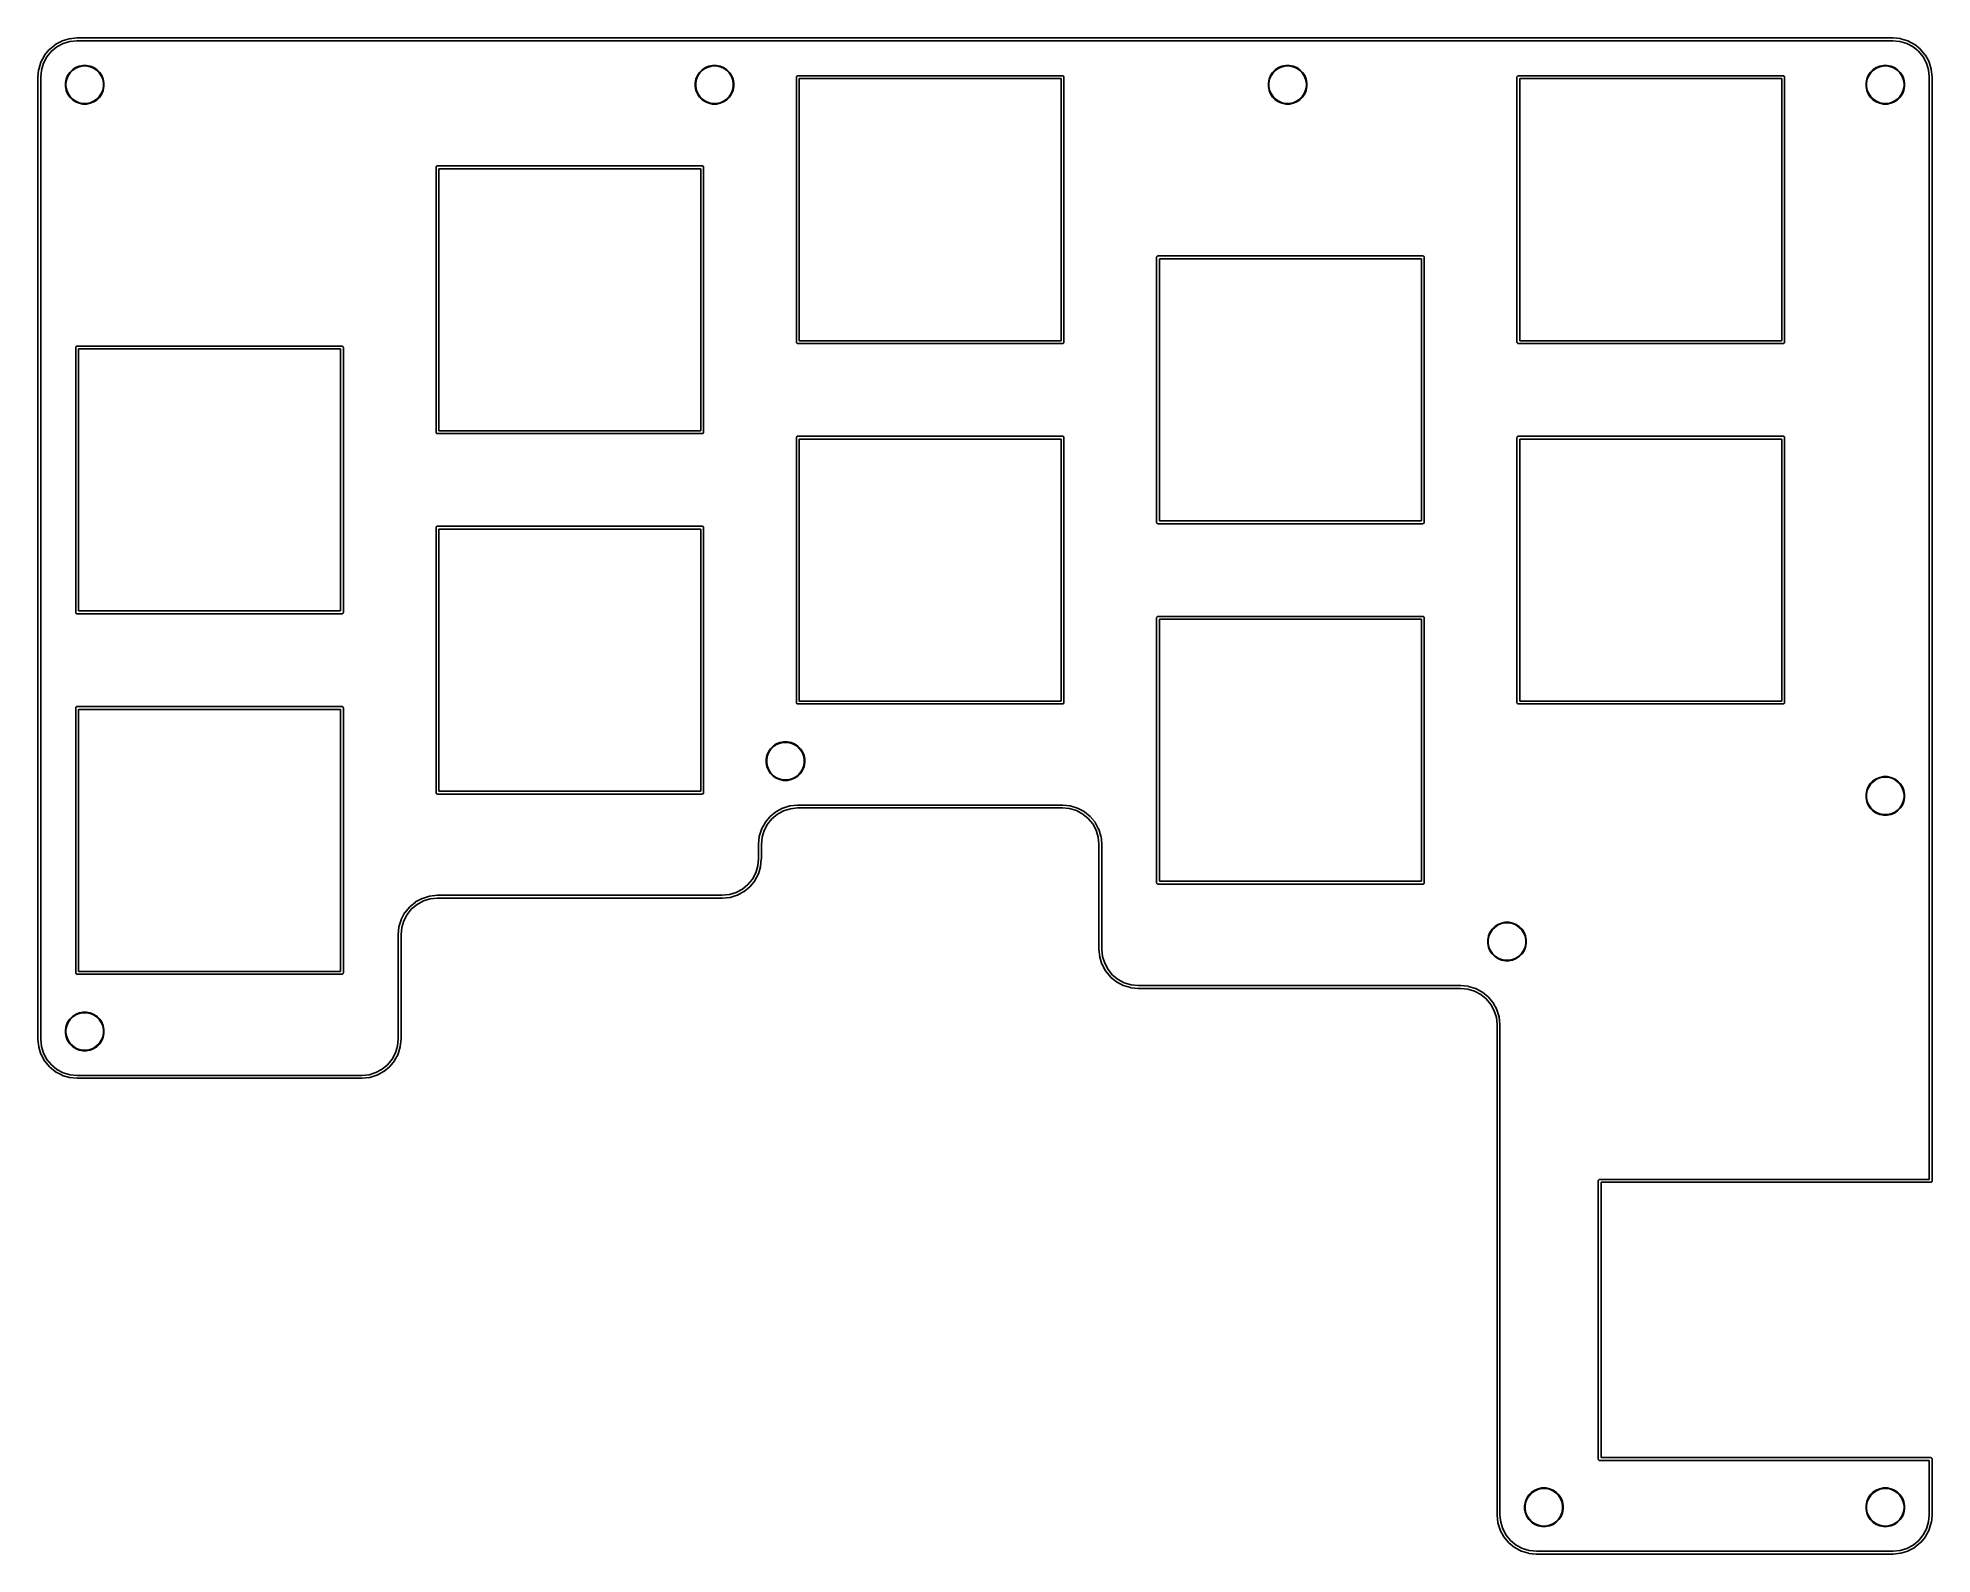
# Model space of a CAD drawing. Extents: x 0 to 3.94, y -2.59 to 0.57.
import ezdxf

# ---------------------------------------------------------------- set-up
doc = ezdxf.new("R2010")
doc.units = 0
doc.header["$MEASUREMENT"] = 0
doc.layers.add('BLACK', color=7, linetype='CONTINUOUS')

msp = doc.modelspace()

# ---------------------------------------------------------------- linework, layer by layer
at = {"layer": 'BLACK', "linetype": 'CONTINUOUS'}
for p, q in [((0.0333, 0.5517), (0.0468, 0.559)), ((0.0494, 0.5537), (0.0364, 0.5467)), ((0.0468, 0.559), (0.0469, 0.5591)), ((0.0469, 0.5591), (0.0471, 0.5592)), ((0.0471, 0.5592), (0.0474, 0.5593)), ((0.0474, 0.5593), (0.062, 0.5638)), ((0.0635, 0.5581), (0.0494, 0.5537)), ((0.062, 0.5638), (0.062, 0.5638)), ((0.062, 0.5638), (0.0621, 0.5638)), ((0.0621, 0.5638), (0.0623, 0.5639)), ((0.0623, 0.5639), (0.0626, 0.5639)), ((0.0626, 0.5639), (0.0779, 0.5655)), ((0.0784, 0.5596), (0.0635, 0.5581)), ((0.0779, 0.5655), (0.0779, 0.5655)), ((0.0779, 0.5655), (0.0781, 0.5655)), ((0.0781, 0.5655), (0.0782, 0.5655)), ((0.0782, 0.5655), (0.0786, 0.5656)), ((0.0788, 0.5596), (0.0784, 0.5596)), ((0.0786, 0.5656), (0.0786, 0.5656)), ((0.0786, 0.5656), (3.8584, 0.5656)), ((3.8581, 0.5596), (0.0788, 0.5596)), ((3.873, 0.5582), (3.8581, 0.5596)), ((3.8584, 0.5656), (3.8586, 0.5655)), ((3.8586, 0.5655), (3.8586, 0.5655)), ((3.8586, 0.5655), (3.8739, 0.564)), ((3.8871, 0.5539), (3.873, 0.5582)), ((3.8739, 0.564), (3.8739, 0.564)), ((3.8739, 0.564), (3.8739, 0.564)), ((3.8739, 0.564), (3.8739, 0.564)), ((3.8739, 0.564), (3.8742, 0.564)), ((3.8742, 0.564), (3.8744, 0.5639)), ((3.8744, 0.5639), (3.8891, 0.5595)), ((3.9002, 0.547), (3.8871, 0.5539)), ((3.8891, 0.5595), (3.8892, 0.5595)), ((3.8892, 0.5595), (3.8894, 0.5594)), ((3.8894, 0.5594), (3.8897, 0.5593)), ((3.8897, 0.5593), (3.9032, 0.5521)), ((3.9032, 0.5521), (3.9032, 0.5521)), ((3.9032, 0.5521), (3.9032, 0.5521)), ((3.9032, 0.5521), (3.9033, 0.552)), ((3.9033, 0.552), (3.9035, 0.5519)), ((-0.0013, 0.5), (0.0031, 0.5147)), ((0.0031, 0.5148), (0.0032, 0.515)), ((0.0031, 0.5147), (0.0031, 0.5148)), ((0.0032, 0.515), (0.0033, 0.5152)), ((0.0033, 0.5152), (0.0105, 0.5288)), ((0.0087, 0.5127), (0.0044, 0.4986)), ((0.0156, 0.5258), (0.0087, 0.5127)), ((0.0105, 0.5288), (0.0106, 0.5289)), ((0.0105, 0.5288), (0.0105, 0.5288)), ((0.0105, 0.5288), (0.0105, 0.5288)), ((0.0106, 0.5289), (0.0107, 0.5291)), ((0.0107, 0.5291), (0.0109, 0.5293)), ((0.0109, 0.5293), (0.0206, 0.5412)), ((0.025, 0.5373), (0.0156, 0.5258)), ((0.0206, 0.5412), (0.0208, 0.5414)), ((0.0206, 0.5412), (0.0206, 0.5412)), ((0.0208, 0.5414), (0.021, 0.5416)), ((0.021, 0.5416), (0.0328, 0.5514)), ((0.0364, 0.5467), (0.025, 0.5373)), ((0.0328, 0.5514), (0.0328, 0.5514)), ((0.0328, 0.5514), (0.0328, 0.5514)), ((0.0328, 0.5514), (0.0329, 0.5514)), ((0.0329, 0.5514), (0.0331, 0.5516)), ((0.0331, 0.5516), (0.0333, 0.5517)), ((3.9117, 0.5376), (3.9002, 0.547)), ((3.9035, 0.5519), (3.9037, 0.5517)), ((3.9037, 0.5517), (3.9156, 0.542)), ((3.9211, 0.5262), (3.9117, 0.5376)), ((3.9156, 0.542), (3.9156, 0.542)), ((3.9156, 0.542), (3.9158, 0.5418)), ((3.9158, 0.5418), (3.916, 0.5416)), ((3.916, 0.5416), (3.9258, 0.5298)), ((3.9281, 0.5132), (3.9211, 0.5262)), ((3.9258, 0.5298), (3.9258, 0.5298)), ((3.9258, 0.5298), (3.9258, 0.5298)), ((3.9258, 0.5298), (3.9259, 0.5297)), ((3.9259, 0.5297), (3.926, 0.5295)), ((3.926, 0.5295), (3.9261, 0.5293)), ((3.9261, 0.5293), (3.9335, 0.5158)), ((3.9325, 0.4991), (3.9281, 0.5132)), ((3.9335, 0.5158), (3.9335, 0.5157)), ((3.9335, 0.5157), (3.9336, 0.5155)), ((3.9336, 0.5155), (3.9337, 0.5152)), ((3.9337, 0.5152), (3.9382, 0.5006)), ((-0.003, 0.484), (-0.0029, 0.4841)), ((-0.003, -1.5177), (-0.003, 0.484)), ((-0.0029, 0.4841), (-0.0014, 0.4994)), ((-0.0029, 0.4841), (-0.0029, 0.4841)), ((-0.0014, 0.4997), (-0.0013, 0.5)), ((-0.0014, 0.4995), (-0.0014, 0.4997)), ((-0.0014, 0.4994), (-0.0014, 0.4995)), ((-0.0014, 0.4994), (-0.0014, 0.4994)), ((-0.0014, 0.4994), (-0.0014, 0.4994)), ((0.0044, 0.4986), (0.003, 0.4837)), ((0.003, 0.4837), (0.003, -1.5177)), ((0.0543, 0.4721), (0.0559, 0.4798)), ((0.057, 0.4795), (0.0555, 0.4719)), ((0.0559, 0.4798), (0.0589, 0.4871)), ((0.0599, 0.4866), (0.057, 0.4795)), ((0.0589, 0.4871), (0.0633, 0.4937)), ((0.0642, 0.493), (0.0599, 0.4866)), ((0.0633, 0.4937), (0.0689, 0.4993)), ((0.0696, 0.4984), (0.0642, 0.493)), ((0.0689, 0.4993), (0.0755, 0.5037)), ((0.076, 0.5027), (0.0696, 0.4984)), ((0.0755, 0.5037), (0.0828, 0.5067)), ((0.0831, 0.5056), (0.076, 0.5027)), ((0.0828, 0.5067), (0.0905, 0.5083)), ((0.0906, 0.5071), (0.0831, 0.5056)), ((0.0905, 0.5083), (0.0984, 0.5083)), ((0.0983, 0.5071), (0.0906, 0.5071)), ((0.1059, 0.5056), (0.0983, 0.5071)), ((0.0984, 0.5083), (0.1062, 0.5067)), ((0.113, 0.5027), (0.1059, 0.5056)), ((0.1062, 0.5067), (0.1135, 0.5037)), ((0.1193, 0.4984), (0.113, 0.5027)), ((0.1135, 0.5037), (0.1201, 0.4993)), ((0.1248, 0.493), (0.1193, 0.4984)), ((0.1201, 0.4993), (0.1257, 0.4937)), ((0.129, 0.4866), (0.1248, 0.493)), ((0.1257, 0.4937), (0.1301, 0.4871)), ((0.132, 0.4795), (0.129, 0.4866)), ((0.1301, 0.4871), (0.1331, 0.4798)), ((0.1335, 0.4719), (0.132, 0.4795)), ((0.1331, 0.4798), (0.1346, 0.4721)), ((1.3654, 0.4721), (1.3669, 0.4798)), ((1.368, 0.4795), (1.3665, 0.4719)), ((1.3669, 0.4798), (1.3699, 0.4871)), ((1.371, 0.4866), (1.368, 0.4795)), ((1.3699, 0.4871), (1.3743, 0.4937)), ((1.3752, 0.493), (1.371, 0.4866)), ((1.3743, 0.4937), (1.3799, 0.4993)), ((1.3807, 0.4984), (1.3752, 0.493)), ((1.3799, 0.4993), (1.3865, 0.5037)), ((1.387, 0.5027), (1.3807, 0.4984)), ((1.3865, 0.5037), (1.3938, 0.5067)), ((1.3941, 0.5056), (1.387, 0.5027)), ((1.3938, 0.5067), (1.4016, 0.5083)), ((1.4017, 0.5071), (1.3941, 0.5056)), ((1.4016, 0.5083), (1.4095, 0.5083)), ((1.4094, 0.5071), (1.4017, 0.5071)), ((1.4169, 0.5056), (1.4094, 0.5071)), ((1.4095, 0.5083), (1.4172, 0.5067)), ((1.424, 0.5027), (1.4169, 0.5056)), ((1.4172, 0.5067), (1.4245, 0.5037)), ((1.4304, 0.4984), (1.424, 0.5027)), ((1.4245, 0.5037), (1.4311, 0.4993)), ((1.4358, 0.493), (1.4304, 0.4984)), ((1.4311, 0.4993), (1.4367, 0.4937)), ((1.4401, 0.4866), (1.4358, 0.493)), ((1.4367, 0.4937), (1.4411, 0.4871)), ((1.443, 0.4795), (1.4401, 0.4866)), ((1.4411, 0.4871), (1.4441, 0.4798)), ((1.4445, 0.4719), (1.443, 0.4795)), ((1.4441, 0.4798), (1.4457, 0.4721)), ((1.5758, 0.4843), (1.576, 0.4849)), ((1.5758, 0.4838), (1.5758, 0.4843)), ((1.5758, 0.4836), (1.5758, 0.4838)), ((1.5758, -0.0673), (1.5758, 0.4836)), ((1.576, 0.4849), (1.5763, 0.4854)), ((1.5763, 0.4854), (1.5766, 0.4859)), ((1.5766, 0.4859), (1.5771, 0.4862)), ((1.5771, 0.4862), (1.5776, 0.4865)), ((1.5776, 0.4865), (1.5782, 0.4867)), ((1.5782, 0.4867), (1.5786, 0.4867)), ((1.5786, 0.4867), (2.1298, 0.4867)), ((1.5817, 0.4808), (1.5817, -0.0645)), ((2.127, 0.4808), (1.5817, 0.4808)), ((2.127, -0.0645), (2.127, 0.4808)), ((2.1298, 0.4867), (2.1299, 0.4867)), ((2.1299, 0.4867), (2.1301, 0.4867)), ((2.1301, 0.4867), (2.1305, 0.4867)), ((2.1305, 0.4867), (2.1311, 0.4865)), ((2.1311, 0.4865), (2.1316, 0.4862)), ((2.1316, 0.4862), (2.132, 0.4859)), ((2.132, 0.4859), (2.1324, 0.4854)), ((2.1324, 0.4854), (2.1327, 0.4849)), ((2.1327, 0.4849), (2.1328, 0.4843)), ((2.1328, 0.4843), (2.1329, 0.4838)), ((2.1329, 0.4838), (2.1329, 0.4836)), ((2.1329, 0.4836), (2.1329, -0.0673)), ((2.5583, 0.4721), (2.5598, 0.4798)), ((2.5609, 0.4795), (2.5594, 0.4719)), ((2.5598, 0.4798), (2.5628, 0.4871)), ((2.5639, 0.4866), (2.5609, 0.4795)), ((2.5628, 0.4871), (2.5672, 0.4937)), ((2.5681, 0.493), (2.5639, 0.4866)), ((2.5672, 0.4937), (2.5728, 0.4993)), ((2.5736, 0.4984), (2.5681, 0.493)), ((2.5728, 0.4993), (2.5794, 0.5037)), ((2.58, 0.5027), (2.5736, 0.4984)), ((2.5794, 0.5037), (2.5867, 0.5067)), ((2.5871, 0.5056), (2.58, 0.5027)), ((2.5867, 0.5067), (2.5945, 0.5083)), ((2.5946, 0.5071), (2.5871, 0.5056)), ((2.5945, 0.5083), (2.6024, 0.5083)), ((2.6023, 0.5071), (2.5946, 0.5071)), ((2.6098, 0.5056), (2.6023, 0.5071)), ((2.6024, 0.5083), (2.6101, 0.5067)), ((2.6169, 0.5027), (2.6098, 0.5056)), ((2.6101, 0.5067), (2.6174, 0.5037)), ((2.6233, 0.4984), (2.6169, 0.5027)), ((2.6174, 0.5037), (2.624, 0.4993)), ((2.6287, 0.493), (2.6233, 0.4984)), ((2.624, 0.4993), (2.6296, 0.4937)), ((2.633, 0.4866), (2.6287, 0.493)), ((2.6296, 0.4937), (2.634, 0.4871)), ((2.6359, 0.4795), (2.633, 0.4866)), ((2.634, 0.4871), (2.637, 0.4798)), ((2.6374, 0.4719), (2.6359, 0.4795)), ((2.637, 0.4798), (2.6386, 0.4721)), ((3.0758, 0.4843), (3.076, 0.4849)), ((3.0758, 0.4838), (3.0758, 0.4843)), ((3.0758, 0.4836), (3.0758, 0.4838)), ((3.0758, -0.0673), (3.0758, 0.4836)), ((3.076, 0.4849), (3.0763, 0.4854)), ((3.0763, 0.4854), (3.0766, 0.4859)), ((3.0766, 0.4859), (3.0771, 0.4862)), ((3.0771, 0.4862), (3.0776, 0.4865)), ((3.0776, 0.4865), (3.0782, 0.4867)), ((3.0782, 0.4867), (3.0786, 0.4867)), ((3.0786, 0.4867), (3.0787, 0.4867)), ((3.0787, 0.4867), (3.0789, 0.4867)), ((3.0789, 0.4867), (3.6298, 0.4867)), ((3.0817, 0.4808), (3.0817, -0.0645)), ((3.627, 0.4808), (3.0817, 0.4808)), ((3.627, -0.0645), (3.627, 0.4808)), ((3.6298, 0.4867), (3.6299, 0.4867)), ((3.6299, 0.4867), (3.6301, 0.4867)), ((3.6301, 0.4867), (3.6305, 0.4867)), ((3.6305, 0.4867), (3.6311, 0.4865)), ((3.6311, 0.4865), (3.6316, 0.4862)), ((3.6316, 0.4862), (3.632, 0.4859)), ((3.632, 0.4859), (3.6324, 0.4854)), ((3.6324, 0.4854), (3.6327, 0.4849)), ((3.6327, 0.4849), (3.6328, 0.4843)), ((3.6328, 0.4843), (3.6329, 0.4838)), ((3.6329, 0.4838), (3.6329, 0.4836)), ((3.6329, 0.4836), (3.6329, -0.0673)), ((3.8024, 0.4721), (3.8039, 0.4798)), ((3.805, 0.4795), (3.8035, 0.4719)), ((3.8039, 0.4798), (3.8069, 0.4871)), ((3.808, 0.4866), (3.805, 0.4795)), ((3.8069, 0.4871), (3.8113, 0.4937)), ((3.8122, 0.493), (3.808, 0.4866)), ((3.8113, 0.4937), (3.8169, 0.4993)), ((3.8177, 0.4984), (3.8122, 0.493)), ((3.8169, 0.4993), (3.8235, 0.5037)), ((3.8241, 0.5027), (3.8177, 0.4984)), ((3.8235, 0.5037), (3.8308, 0.5067)), ((3.8312, 0.5056), (3.8241, 0.5027)), ((3.8308, 0.5067), (3.8386, 0.5083)), ((3.8387, 0.5071), (3.8312, 0.5056)), ((3.8386, 0.5083), (3.8465, 0.5083)), ((3.8464, 0.5071), (3.8387, 0.5071)), ((3.8539, 0.5056), (3.8464, 0.5071)), ((3.8465, 0.5083), (3.8542, 0.5067)), ((3.861, 0.5027), (3.8539, 0.5056)), ((3.8542, 0.5067), (3.8615, 0.5037)), ((3.8674, 0.4984), (3.861, 0.5027)), ((3.8615, 0.5037), (3.8681, 0.4993)), ((3.8728, 0.493), (3.8674, 0.4984)), ((3.8681, 0.4993), (3.8737, 0.4937)), ((3.8771, 0.4866), (3.8728, 0.493)), ((3.8737, 0.4937), (3.8781, 0.4871)), ((3.88, 0.4795), (3.8771, 0.4866)), ((3.8781, 0.4871), (3.8811, 0.4798)), ((3.8815, 0.4719), (3.88, 0.4795)), ((3.8811, 0.4798), (3.8827, 0.4721)), ((3.9341, 0.4842), (3.9325, 0.4991)), ((3.9341, 0.4838), (3.9341, 0.4842)), ((3.9341, -1.81), (3.9341, 0.4838)), ((3.9382, 0.5006), (3.9382, 0.5005)), ((3.9382, 0.5005), (3.9383, 0.5003)), ((3.9383, 0.5003), (3.9383, 0.5)), ((3.9383, 0.5), (3.9399, 0.4847)), ((3.9399, 0.4847), (3.94, 0.4847)), ((3.94, 0.4847), (3.94, 0.4845)), ((3.94, 0.4845), (3.94, 0.4844)), ((3.94, 0.4844), (3.94, 0.484)), ((3.94, 0.484), (3.94, 0.484)), ((3.94, 0.484), (3.94, -1.8129)), ((0.0543, 0.4642), (0.0543, 0.4721)), ((0.0559, 0.4564), (0.0543, 0.4642)), ((0.0555, 0.4719), (0.0555, 0.4643)), ((0.0555, 0.4643), (0.057, 0.4567)), ((0.0589, 0.4491), (0.0559, 0.4564)), ((0.057, 0.4567), (0.0599, 0.4496)), ((0.0633, 0.4425), (0.0589, 0.4491)), ((0.0599, 0.4496), (0.0642, 0.4433)), ((0.0689, 0.4369), (0.0633, 0.4425)), ((0.0642, 0.4433), (0.0696, 0.4378)), ((0.0755, 0.4325), (0.0689, 0.4369)), ((0.0696, 0.4378), (0.076, 0.4336)), ((0.113, 0.4336), (0.1193, 0.4378)), ((0.1201, 0.4369), (0.1135, 0.4325)), ((0.1193, 0.4378), (0.1248, 0.4433)), ((0.1257, 0.4425), (0.1201, 0.4369)), ((0.1248, 0.4433), (0.129, 0.4496)), ((0.1301, 0.4491), (0.1257, 0.4425)), ((0.129, 0.4496), (0.132, 0.4567)), ((0.1331, 0.4564), (0.1301, 0.4491)), ((0.132, 0.4567), (0.1335, 0.4643)), ((0.1346, 0.4642), (0.1331, 0.4564)), ((0.1335, 0.4643), (0.1335, 0.4719)), ((0.1346, 0.4721), (0.1346, 0.4642)), ((1.3654, 0.4642), (1.3654, 0.4721)), ((1.3669, 0.4564), (1.3654, 0.4642)), ((1.3665, 0.4719), (1.3665, 0.4643)), ((1.3665, 0.4643), (1.368, 0.4567)), ((1.3699, 0.4491), (1.3669, 0.4564)), ((1.368, 0.4567), (1.371, 0.4496)), ((1.3743, 0.4425), (1.3699, 0.4491)), ((1.371, 0.4496), (1.3752, 0.4433)), ((1.3799, 0.4369), (1.3743, 0.4425)), ((1.3752, 0.4433), (1.3807, 0.4378)), ((1.3865, 0.4325), (1.3799, 0.4369)), ((1.3807, 0.4378), (1.387, 0.4336)), ((1.424, 0.4336), (1.4304, 0.4378)), ((1.4311, 0.4369), (1.4245, 0.4325)), ((1.4304, 0.4378), (1.4358, 0.4433)), ((1.4367, 0.4425), (1.4311, 0.4369)), ((1.4358, 0.4433), (1.4401, 0.4496)), ((1.4411, 0.4491), (1.4367, 0.4425)), ((1.4401, 0.4496), (1.443, 0.4567)), ((1.4441, 0.4564), (1.4411, 0.4491)), ((1.443, 0.4567), (1.4445, 0.4643)), ((1.4457, 0.4642), (1.4441, 0.4564)), ((1.4445, 0.4643), (1.4445, 0.4719)), ((1.4457, 0.4721), (1.4457, 0.4642)), ((2.5583, 0.4642), (2.5583, 0.4721)), ((2.5598, 0.4564), (2.5583, 0.4642)), ((2.5594, 0.4719), (2.5594, 0.4643)), ((2.5594, 0.4643), (2.5609, 0.4567)), ((2.5628, 0.4491), (2.5598, 0.4564)), ((2.5609, 0.4567), (2.5639, 0.4496)), ((2.5672, 0.4425), (2.5628, 0.4491)), ((2.5639, 0.4496), (2.5681, 0.4433)), ((2.5728, 0.4369), (2.5672, 0.4425)), ((2.5681, 0.4433), (2.5736, 0.4378)), ((2.5794, 0.4325), (2.5728, 0.4369)), ((2.5736, 0.4378), (2.58, 0.4336)), ((2.6169, 0.4336), (2.6233, 0.4378)), ((2.624, 0.4369), (2.6174, 0.4325)), ((2.6233, 0.4378), (2.6287, 0.4433)), ((2.6296, 0.4425), (2.624, 0.4369)), ((2.6287, 0.4433), (2.633, 0.4496)), ((2.634, 0.4491), (2.6296, 0.4425)), ((2.633, 0.4496), (2.6359, 0.4567)), ((2.637, 0.4564), (2.634, 0.4491)), ((2.6359, 0.4567), (2.6374, 0.4643)), ((2.6386, 0.4642), (2.637, 0.4564)), ((2.6374, 0.4643), (2.6374, 0.4719)), ((2.6386, 0.4721), (2.6386, 0.4642)), ((3.8024, 0.4642), (3.8024, 0.4721)), ((3.8039, 0.4564), (3.8024, 0.4642)), ((3.8035, 0.4719), (3.8035, 0.4643)), ((3.8035, 0.4643), (3.805, 0.4567)), ((3.8069, 0.4491), (3.8039, 0.4564)), ((3.805, 0.4567), (3.808, 0.4496)), ((3.8113, 0.4425), (3.8069, 0.4491)), ((3.808, 0.4496), (3.8122, 0.4433)), ((3.8169, 0.4369), (3.8113, 0.4425)), ((3.8122, 0.4433), (3.8177, 0.4378)), ((3.8235, 0.4325), (3.8169, 0.4369)), ((3.8177, 0.4378), (3.8241, 0.4336)), ((3.861, 0.4336), (3.8674, 0.4378)), ((3.8681, 0.4369), (3.8615, 0.4325)), ((3.8674, 0.4378), (3.8728, 0.4433)), ((3.8737, 0.4425), (3.8681, 0.4369)), ((3.8728, 0.4433), (3.8771, 0.4496)), ((3.8781, 0.4491), (3.8737, 0.4425)), ((3.8771, 0.4496), (3.88, 0.4567)), ((3.8811, 0.4564), (3.8781, 0.4491)), ((3.88, 0.4567), (3.8815, 0.4643)), ((3.8827, 0.4642), (3.8811, 0.4564)), ((3.8815, 0.4643), (3.8815, 0.4719)), ((3.8827, 0.4721), (3.8827, 0.4642)), ((0.0828, 0.4295), (0.0755, 0.4325)), ((0.076, 0.4336), (0.0831, 0.4306)), ((0.0905, 0.4279), (0.0828, 0.4295)), ((0.0831, 0.4306), (0.0906, 0.4291)), ((0.0984, 0.4279), (0.0905, 0.4279)), ((0.0906, 0.4291), (0.0983, 0.4291)), ((0.0983, 0.4291), (0.1059, 0.4306)), ((0.1062, 0.4295), (0.0984, 0.4279)), ((0.1059, 0.4306), (0.113, 0.4336)), ((0.1135, 0.4325), (0.1062, 0.4295)), ((1.3938, 0.4295), (1.3865, 0.4325)), ((1.387, 0.4336), (1.3941, 0.4306)), ((1.4016, 0.4279), (1.3938, 0.4295)), ((1.3941, 0.4306), (1.4017, 0.4291)), ((1.4095, 0.4279), (1.4016, 0.4279)), ((1.4017, 0.4291), (1.4094, 0.4291)), ((1.4094, 0.4291), (1.4169, 0.4306)), ((1.4172, 0.4295), (1.4095, 0.4279)), ((1.4169, 0.4306), (1.424, 0.4336)), ((1.4245, 0.4325), (1.4172, 0.4295)), ((2.5867, 0.4295), (2.5794, 0.4325)), ((2.58, 0.4336), (2.5871, 0.4306)), ((2.5945, 0.4279), (2.5867, 0.4295)), ((2.5871, 0.4306), (2.5946, 0.4291)), ((2.6024, 0.4279), (2.5945, 0.4279)), ((2.5946, 0.4291), (2.6023, 0.4291)), ((2.6023, 0.4291), (2.6098, 0.4306)), ((2.6101, 0.4295), (2.6024, 0.4279)), ((2.6098, 0.4306), (2.6169, 0.4336)), ((2.6174, 0.4325), (2.6101, 0.4295)), ((3.8308, 0.4295), (3.8235, 0.4325)), ((3.8241, 0.4336), (3.8312, 0.4306)), ((3.8386, 0.4279), (3.8308, 0.4295)), ((3.8312, 0.4306), (3.8387, 0.4291)), ((3.8465, 0.4279), (3.8386, 0.4279)), ((3.8387, 0.4291), (3.8464, 0.4291)), ((3.8464, 0.4291), (3.8539, 0.4306)), ((3.8542, 0.4295), (3.8465, 0.4279)), ((3.8539, 0.4306), (3.861, 0.4336)), ((3.8615, 0.4325), (3.8542, 0.4295)), ((0.8258, 0.2968), (0.826, 0.2974)), ((0.8258, 0.2963), (0.8258, 0.2968)), ((0.8258, 0.2961), (0.8258, 0.2963)), ((0.8258, -0.2548), (0.8258, 0.2961)), ((0.826, 0.2974), (0.8263, 0.2979)), ((0.8263, 0.2979), (0.8266, 0.2984)), ((0.8266, 0.2984), (0.8271, 0.2987)), ((0.8271, 0.2987), (0.8276, 0.299)), ((0.8276, 0.299), (0.8282, 0.2992)), ((0.8282, 0.2992), (0.8286, 0.2992)), ((0.8286, 0.2992), (0.8287, 0.2992)), ((0.8287, 0.2992), (0.8289, 0.2992)), ((0.8289, 0.2992), (1.3798, 0.2992)), ((0.8317, 0.2933), (0.8317, -0.252)), ((1.377, 0.2933), (0.8317, 0.2933)), ((1.377, -0.252), (1.377, 0.2933)), ((1.3798, 0.2992), (1.3799, 0.2992)), ((1.3799, 0.2992), (1.3801, 0.2992)), ((1.3801, 0.2992), (1.3805, 0.2992)), ((1.3805, 0.2992), (1.3811, 0.299)), ((1.3811, 0.299), (1.3816, 0.2987)), ((1.3816, 0.2987), (1.382, 0.2984)), ((1.382, 0.2984), (1.3824, 0.2979)), ((1.3824, 0.2979), (1.3827, 0.2974)), ((1.3827, 0.2974), (1.3828, 0.2968)), ((1.3828, 0.2968), (1.3829, 0.2963)), ((1.3829, 0.2963), (1.3829, 0.2961)), ((1.3829, 0.2961), (1.3829, -0.2548)), ((2.3258, 0.1093), (2.326, 0.1099)), ((2.3258, 0.1088), (2.3258, 0.1093)), ((2.3258, 0.1086), (2.3258, 0.1088)), ((2.3258, -0.4423), (2.3258, 0.1086)), ((2.326, 0.1099), (2.3263, 0.1104)), ((2.3263, 0.1104), (2.3266, 0.1109)), ((2.3266, 0.1109), (2.3271, 0.1112)), ((2.3271, 0.1112), (2.3276, 0.1115)), ((2.3276, 0.1115), (2.3282, 0.1117)), ((2.3282, 0.1117), (2.3286, 0.1117)), ((2.3286, 0.1117), (2.3287, 0.1117)), ((2.3287, 0.1117), (2.3289, 0.1117)), ((2.3289, 0.1117), (2.8798, 0.1117)), ((2.3317, 0.1058), (2.3317, -0.4395)), ((2.877, 0.1058), (2.3317, 0.1058)), ((2.877, -0.4395), (2.877, 0.1058)), ((2.8798, 0.1117), (2.8799, 0.1117)), ((2.8799, 0.1117), (2.8801, 0.1117)), ((2.8801, 0.1117), (2.8805, 0.1117)), ((2.8805, 0.1117), (2.8811, 0.1115)), ((2.8811, 0.1115), (2.8816, 0.1112)), ((2.8816, 0.1112), (2.882, 0.1109)), ((2.882, 0.1109), (2.8824, 0.1104)), ((2.8824, 0.1104), (2.8827, 0.1099)), ((2.8827, 0.1099), (2.8828, 0.1093)), ((2.8828, 0.1093), (2.8829, 0.1088)), ((2.8829, 0.1088), (2.8829, 0.1086)), ((2.8829, 0.1086), (2.8829, -0.4423)), ((0.0758, -0.0782), (0.076, -0.0776)), ((0.0758, -0.0787), (0.0758, -0.0782)), ((0.0758, -0.0789), (0.0758, -0.0787)), ((0.076, -0.0776), (0.0763, -0.0771)), ((0.0763, -0.0771), (0.0766, -0.0766)), ((0.0766, -0.0766), (0.0771, -0.0763)), ((0.0771, -0.0763), (0.0776, -0.076)), ((0.0776, -0.076), (0.0782, -0.0758)), ((0.0782, -0.0758), (0.0786, -0.0758)), ((0.0786, -0.0758), (0.0787, -0.0758)), ((0.0787, -0.0758), (0.0789, -0.0758)), ((0.0789, -0.0758), (0.6298, -0.0758)), ((0.6298, -0.0758), (0.6299, -0.0758)), ((0.6299, -0.0758), (0.6301, -0.0758)), ((0.6301, -0.0758), (0.6305, -0.0758)), ((0.6305, -0.0758), (0.6311, -0.076)), ((0.6311, -0.076), (0.6316, -0.0763)), ((0.6316, -0.0763), (0.632, -0.0766)), ((0.632, -0.0766), (0.6324, -0.0771)), ((0.6324, -0.0771), (0.6327, -0.0776)), ((0.6327, -0.0776), (0.6328, -0.0782)), ((0.6328, -0.0782), (0.6329, -0.0787)), ((0.6329, -0.0787), (0.6329, -0.0789)), ((1.5758, -0.0674), (1.5758, -0.0673)), ((1.5758, -0.068), (1.5758, -0.0674)), ((1.576, -0.0686), (1.5758, -0.068)), ((1.5763, -0.0691), (1.576, -0.0686)), ((1.5766, -0.0695), (1.5763, -0.0691)), ((1.5771, -0.0699), (1.5766, -0.0695)), ((1.5776, -0.0702), (1.5771, -0.0699)), ((1.5782, -0.0703), (1.5776, -0.0702)), ((1.5786, -0.0704), (1.5782, -0.0703)), ((1.5787, -0.0704), (1.5786, -0.0704)), ((1.5789, -0.0704), (1.5787, -0.0704)), ((2.1298, -0.0704), (1.5789, -0.0704)), ((1.5817, -0.0645), (2.127, -0.0645)), ((2.1299, -0.0704), (2.1298, -0.0704)), ((2.1301, -0.0704), (2.1299, -0.0704)), ((2.1305, -0.0703), (2.1301, -0.0704)), ((2.1311, -0.0702), (2.1305, -0.0703)), ((2.1316, -0.0699), (2.1311, -0.0702)), ((2.132, -0.0695), (2.1316, -0.0699)), ((2.1324, -0.0691), (2.132, -0.0695)), ((2.1327, -0.0686), (2.1324, -0.0691)), ((2.1328, -0.068), (2.1327, -0.0686)), ((2.1329, -0.0674), (2.1328, -0.068)), ((2.1329, -0.0673), (2.1329, -0.0674)), ((3.0758, -0.0674), (3.0758, -0.0673)), ((3.0758, -0.068), (3.0758, -0.0674)), ((3.076, -0.0686), (3.0758, -0.068)), ((3.0763, -0.0691), (3.076, -0.0686)), ((3.0766, -0.0695), (3.0763, -0.0691)), ((3.0771, -0.0699), (3.0766, -0.0695)), ((3.0776, -0.0702), (3.0771, -0.0699)), ((3.0782, -0.0703), (3.0776, -0.0702)), ((3.0786, -0.0704), (3.0782, -0.0703)), ((3.0787, -0.0704), (3.0786, -0.0704)), ((3.0789, -0.0704), (3.0787, -0.0704)), ((3.6298, -0.0704), (3.0789, -0.0704)), ((3.0817, -0.0645), (3.627, -0.0645)), ((3.6299, -0.0704), (3.6298, -0.0704)), ((3.6301, -0.0704), (3.6299, -0.0704)), ((3.6305, -0.0703), (3.6301, -0.0704)), ((3.6311, -0.0702), (3.6305, -0.0703)), ((3.6316, -0.0699), (3.6311, -0.0702)), ((3.632, -0.0695), (3.6316, -0.0699)), ((3.6324, -0.0691), (3.632, -0.0695)), ((3.6327, -0.0686), (3.6324, -0.0691)), ((3.6328, -0.068), (3.6327, -0.0686)), ((3.6329, -0.0674), (3.6328, -0.068)), ((3.6329, -0.0673), (3.6329, -0.0674)), ((0.0758, -0.6298), (0.0758, -0.0789)), ((0.0817, -0.0817), (0.0817, -0.627)), ((0.627, -0.0817), (0.0817, -0.0817)), ((0.627, -0.627), (0.627, -0.0817)), ((0.6329, -0.0789), (0.6329, -0.6298)), ((0.8258, -0.2549), (0.8258, -0.2548)), ((0.8258, -0.2555), (0.8258, -0.2549)), ((0.826, -0.2561), (0.8258, -0.2555)), ((0.8263, -0.2566), (0.826, -0.2561)), ((0.8266, -0.257), (0.8263, -0.2566)), ((0.8271, -0.2574), (0.8266, -0.257)), ((0.8276, -0.2577), (0.8271, -0.2574)), ((0.8282, -0.2578), (0.8276, -0.2577)), ((0.8286, -0.2579), (0.8282, -0.2578)), ((0.8287, -0.2579), (0.8286, -0.2579)), ((0.8289, -0.2579), (0.8287, -0.2579)), ((1.3798, -0.2579), (0.8289, -0.2579)), ((0.8317, -0.252), (1.377, -0.252)), ((1.3799, -0.2579), (1.3798, -0.2579)), ((1.3801, -0.2579), (1.3799, -0.2579)), ((1.3805, -0.2578), (1.3801, -0.2579)), ((1.3811, -0.2577), (1.3805, -0.2578)), ((1.3816, -0.2574), (1.3811, -0.2577)), ((1.382, -0.257), (1.3816, -0.2574)), ((1.3824, -0.2566), (1.382, -0.257)), ((1.3827, -0.2561), (1.3824, -0.2566)), ((1.3828, -0.2555), (1.3827, -0.2561)), ((1.3829, -0.2549), (1.3828, -0.2555)), ((1.3829, -0.2548), (1.3829, -0.2549)), ((1.5758, -0.2657), (1.576, -0.2651)), ((1.5758, -0.2662), (1.5758, -0.2657)), ((1.5758, -0.2664), (1.5758, -0.2662)), ((1.5758, -0.8173), (1.5758, -0.2664)), ((1.576, -0.2651), (1.5763, -0.2646)), ((1.5763, -0.2646), (1.5766, -0.2641)), ((1.5766, -0.2641), (1.5771, -0.2638)), ((1.5771, -0.2638), (1.5776, -0.2635)), ((1.5776, -0.2635), (1.5782, -0.2633)), ((1.5782, -0.2633), (1.5786, -0.2633)), ((1.5786, -0.2633), (1.5787, -0.2633)), ((1.5787, -0.2633), (1.5789, -0.2633)), ((1.5789, -0.2633), (2.1301, -0.2633)), ((1.5817, -0.2692), (1.5817, -0.8145)), ((2.127, -0.2692), (1.5817, -0.2692)), ((2.127, -0.8145), (2.127, -0.2692)), ((2.1301, -0.2633), (2.1305, -0.2633)), ((2.1305, -0.2633), (2.1311, -0.2635)), ((2.1311, -0.2635), (2.1316, -0.2638)), ((2.1316, -0.2638), (2.132, -0.2641)), ((2.132, -0.2641), (2.1324, -0.2646)), ((2.1324, -0.2646), (2.1327, -0.2651)), ((2.1327, -0.2651), (2.1328, -0.2657)), ((2.1328, -0.2657), (2.1329, -0.2662)), ((2.1329, -0.2662), (2.1329, -0.2664)), ((2.1329, -0.2664), (2.1329, -0.8173)), ((3.0758, -0.2657), (3.076, -0.2651)), ((3.0758, -0.2662), (3.0758, -0.2657)), ((3.0758, -0.2664), (3.0758, -0.2662)), ((3.0758, -0.8173), (3.0758, -0.2664)), ((3.076, -0.2651), (3.0763, -0.2646)), ((3.0763, -0.2646), (3.0766, -0.2641)), ((3.0766, -0.2641), (3.0771, -0.2638)), ((3.0771, -0.2638), (3.0776, -0.2635)), ((3.0776, -0.2635), (3.0782, -0.2633)), ((3.0782, -0.2633), (3.0786, -0.2633)), ((3.0786, -0.2633), (3.6298, -0.2633)), ((3.0817, -0.2692), (3.0817, -0.8145)), ((3.627, -0.2692), (3.0817, -0.2692)), ((3.627, -0.8145), (3.627, -0.2692)), ((3.6298, -0.2633), (3.6299, -0.2633)), ((3.6299, -0.2633), (3.6301, -0.2633)), ((3.6301, -0.2633), (3.6305, -0.2633)), ((3.6305, -0.2633), (3.6311, -0.2635)), ((3.6311, -0.2635), (3.6316, -0.2638)), ((3.6316, -0.2638), (3.632, -0.2641)), ((3.632, -0.2641), (3.6324, -0.2646)), ((3.6324, -0.2646), (3.6327, -0.2651)), ((3.6327, -0.2651), (3.6328, -0.2657)), ((3.6328, -0.2657), (3.6329, -0.2662)), ((3.6329, -0.2662), (3.6329, -0.2664)), ((3.6329, -0.2664), (3.6329, -0.8173)), ((0.8258, -0.4532), (0.826, -0.4526)), ((0.8258, -0.4537), (0.8258, -0.4532)), ((0.8258, -0.4539), (0.8258, -0.4537)), ((0.8258, -1.0048), (0.8258, -0.4539)), ((0.826, -0.4526), (0.8263, -0.4521)), ((0.8263, -0.4521), (0.8266, -0.4516)), ((0.8266, -0.4516), (0.8271, -0.4513)), ((0.8271, -0.4513), (0.8276, -0.451)), ((0.8276, -0.451), (0.8282, -0.4508)), ((0.8282, -0.4508), (0.8286, -0.4508)), ((0.8286, -0.4508), (0.8287, -0.4508)), ((0.8287, -0.4508), (0.8289, -0.4508)), ((0.8289, -0.4508), (1.3798, -0.4508)), ((0.8317, -0.4567), (0.8317, -1.002)), ((1.377, -0.4567), (0.8317, -0.4567)), ((1.377, -1.002), (1.377, -0.4567)), ((1.3798, -0.4508), (1.3799, -0.4508)), ((1.3799, -0.4508), (1.3801, -0.4508)), ((1.3801, -0.4508), (1.3805, -0.4508)), ((1.3805, -0.4508), (1.3811, -0.451)), ((1.3811, -0.451), (1.3816, -0.4513)), ((1.3816, -0.4513), (1.382, -0.4516)), ((1.382, -0.4516), (1.3824, -0.4521)), ((1.3824, -0.4521), (1.3827, -0.4526)), ((1.3827, -0.4526), (1.3828, -0.4532)), ((1.3828, -0.4532), (1.3829, -0.4537)), ((1.3829, -0.4537), (1.3829, -0.4539)), ((1.3829, -0.4539), (1.3829, -1.0048)), ((2.3258, -0.4424), (2.3258, -0.4423)), ((2.3258, -0.443), (2.3258, -0.4424)), ((2.326, -0.4436), (2.3258, -0.443)), ((2.3263, -0.4441), (2.326, -0.4436)), ((2.3266, -0.4445), (2.3263, -0.4441)), ((2.3271, -0.4449), (2.3266, -0.4445)), ((2.3276, -0.4452), (2.3271, -0.4449)), ((2.3282, -0.4453), (2.3276, -0.4452)), ((2.3286, -0.4454), (2.3282, -0.4453)), ((2.3287, -0.4454), (2.3286, -0.4454)), ((2.3289, -0.4454), (2.3287, -0.4454)), ((2.8798, -0.4454), (2.3289, -0.4454)), ((2.3317, -0.4395), (2.877, -0.4395)), ((2.8799, -0.4454), (2.8798, -0.4454)), ((2.8801, -0.4454), (2.8799, -0.4454)), ((2.8805, -0.4453), (2.8801, -0.4454)), ((2.8811, -0.4452), (2.8805, -0.4453)), ((2.8816, -0.4449), (2.8811, -0.4452)), ((2.882, -0.4445), (2.8816, -0.4449)), ((2.8824, -0.4441), (2.882, -0.4445)), ((2.8827, -0.4436), (2.8824, -0.4441)), ((2.8828, -0.443), (2.8827, -0.4436)), ((2.8829, -0.4424), (2.8828, -0.443)), ((2.8829, -0.4423), (2.8829, -0.4424)), ((0.0758, -0.6299), (0.0758, -0.6298)), ((0.0758, -0.6305), (0.0758, -0.6299)), ((0.076, -0.6311), (0.0758, -0.6305)), ((0.0817, -0.627), (0.627, -0.627)), ((0.6328, -0.6305), (0.6327, -0.6311)), ((0.6329, -0.6299), (0.6328, -0.6305)), ((0.6329, -0.6298), (0.6329, -0.6299)), ((0.0763, -0.6316), (0.076, -0.6311)), ((0.0766, -0.632), (0.0763, -0.6316)), ((0.0771, -0.6324), (0.0766, -0.632)), ((0.0776, -0.6327), (0.0771, -0.6324)), ((0.0782, -0.6328), (0.0776, -0.6327)), ((0.0786, -0.6329), (0.0782, -0.6328)), ((0.0787, -0.6329), (0.0786, -0.6329)), ((0.0789, -0.6329), (0.0787, -0.6329)), ((0.6298, -0.6329), (0.0789, -0.6329)), ((0.6299, -0.6329), (0.6298, -0.6329)), ((0.6301, -0.6329), (0.6299, -0.6329)), ((0.6305, -0.6328), (0.6301, -0.6329)), ((0.6311, -0.6327), (0.6305, -0.6328)), ((0.6316, -0.6324), (0.6311, -0.6327)), ((0.632, -0.632), (0.6316, -0.6324)), ((0.6324, -0.6316), (0.632, -0.632)), ((0.6327, -0.6311), (0.6324, -0.6316)), ((2.3258, -0.6407), (2.326, -0.6401)), ((2.3258, -0.6412), (2.3258, -0.6407)), ((2.3258, -0.6414), (2.3258, -0.6412)), ((2.3258, -1.1923), (2.3258, -0.6414)), ((2.326, -0.6401), (2.3263, -0.6396)), ((2.3263, -0.6396), (2.3266, -0.6391)), ((2.3266, -0.6391), (2.3271, -0.6388)), ((2.3271, -0.6388), (2.3276, -0.6385)), ((2.3276, -0.6385), (2.3282, -0.6383)), ((2.3282, -0.6383), (2.3286, -0.6383)), ((2.3286, -0.6383), (2.3287, -0.6383)), ((2.3287, -0.6383), (2.3289, -0.6383)), ((2.3289, -0.6383), (2.8798, -0.6383)), ((2.3317, -0.6442), (2.3317, -1.1895)), ((2.877, -0.6442), (2.3317, -0.6442)), ((2.877, -1.1895), (2.877, -0.6442)), ((2.8798, -0.6383), (2.8799, -0.6383)), ((2.8799, -0.6383), (2.8801, -0.6383)), ((2.8801, -0.6383), (2.8805, -0.6383)), ((2.8805, -0.6383), (2.8811, -0.6385)), ((2.8811, -0.6385), (2.8816, -0.6388)), ((2.8816, -0.6388), (2.882, -0.6391)), ((2.882, -0.6391), (2.8824, -0.6396)), ((2.8824, -0.6396), (2.8827, -0.6401)), ((2.8827, -0.6401), (2.8828, -0.6407)), ((2.8828, -0.6407), (2.8829, -0.6412)), ((2.8829, -0.6412), (2.8829, -0.6414)), ((2.8829, -0.6414), (2.8829, -1.1923)), ((0.0758, -0.8282), (0.076, -0.8276)), ((0.076, -0.8276), (0.0763, -0.8271)), ((0.0763, -0.8271), (0.0766, -0.8266)), ((0.0766, -0.8266), (0.0771, -0.8263)), ((0.0771, -0.8263), (0.0776, -0.826)), ((0.0776, -0.826), (0.0782, -0.8258)), ((0.0782, -0.8258), (0.0786, -0.8258)), ((0.0786, -0.8258), (0.0787, -0.8258)), ((0.0787, -0.8258), (0.0789, -0.8258)), ((0.0789, -0.8258), (0.6298, -0.8258)), ((0.6298, -0.8258), (0.6299, -0.8258)), ((0.6299, -0.8258), (0.6301, -0.8258)), ((0.6301, -0.8258), (0.6305, -0.8258)), ((0.6305, -0.8258), (0.6311, -0.826)), ((0.6311, -0.826), (0.6316, -0.8263)), ((0.6316, -0.8263), (0.632, -0.8266)), ((0.632, -0.8266), (0.6324, -0.8271)), ((0.6324, -0.8271), (0.6327, -0.8276)), ((0.6327, -0.8276), (0.6328, -0.8282)), ((1.5758, -0.8174), (1.5758, -0.8173)), ((1.5758, -0.818), (1.5758, -0.8174)), ((1.576, -0.8186), (1.5758, -0.818)), ((1.5763, -0.8191), (1.576, -0.8186)), ((1.5766, -0.8195), (1.5763, -0.8191)), ((1.5771, -0.8199), (1.5766, -0.8195)), ((1.5776, -0.8202), (1.5771, -0.8199)), ((1.5782, -0.8203), (1.5776, -0.8202)), ((1.5786, -0.8204), (1.5782, -0.8203)), ((1.5787, -0.8204), (1.5786, -0.8204)), ((1.5789, -0.8204), (1.5787, -0.8204)), ((2.1298, -0.8204), (1.5789, -0.8204)), ((1.5817, -0.8145), (2.127, -0.8145)), ((2.1299, -0.8204), (2.1298, -0.8204)), ((2.1301, -0.8204), (2.1299, -0.8204)), ((2.1305, -0.8203), (2.1301, -0.8204)), ((2.1311, -0.8202), (2.1305, -0.8203)), ((2.1316, -0.8199), (2.1311, -0.8202)), ((2.132, -0.8195), (2.1316, -0.8199)), ((2.1324, -0.8191), (2.132, -0.8195)), ((2.1327, -0.8186), (2.1324, -0.8191)), ((2.1328, -0.818), (2.1327, -0.8186)), ((2.1329, -0.8174), (2.1328, -0.818)), ((2.1329, -0.8173), (2.1329, -0.8174)), ((3.0758, -0.8174), (3.0758, -0.8173)), ((3.0758, -0.818), (3.0758, -0.8174)), ((3.076, -0.8186), (3.0758, -0.818)), ((3.0763, -0.8191), (3.076, -0.8186)), ((3.0766, -0.8195), (3.0763, -0.8191)), ((3.0771, -0.8199), (3.0766, -0.8195)), ((3.0776, -0.8202), (3.0771, -0.8199)), ((3.0782, -0.8203), (3.0776, -0.8202)), ((3.0786, -0.8204), (3.0782, -0.8203)), ((3.0787, -0.8204), (3.0786, -0.8204)), ((3.0789, -0.8204), (3.0787, -0.8204)), ((3.6298, -0.8204), (3.0789, -0.8204)), ((3.0817, -0.8145), (3.627, -0.8145)), ((3.6299, -0.8204), (3.6298, -0.8204)), ((3.6301, -0.8204), (3.6299, -0.8204)), ((3.6305, -0.8203), (3.6301, -0.8204)), ((3.6311, -0.8202), (3.6305, -0.8203)), ((3.6316, -0.8199), (3.6311, -0.8202)), ((3.632, -0.8195), (3.6316, -0.8199)), ((3.6324, -0.8191), (3.632, -0.8195)), ((3.6327, -0.8186), (3.6324, -0.8191)), ((3.6328, -0.818), (3.6327, -0.8186)), ((3.6329, -0.8174), (3.6328, -0.818)), ((3.6329, -0.8173), (3.6329, -0.8174)), ((0.0758, -0.8287), (0.0758, -0.8282)), ((0.0758, -0.8289), (0.0758, -0.8287)), ((0.0758, -1.3798), (0.0758, -0.8289)), ((0.0817, -0.8317), (0.0817, -1.377)), ((0.627, -0.8317), (0.0817, -0.8317)), ((0.627, -1.377), (0.627, -0.8317)), ((0.6328, -0.8282), (0.6329, -0.8287)), ((0.6329, -0.8287), (0.6329, -0.8289)), ((0.6329, -0.8289), (0.6329, -1.3798)), ((1.5275, -0.9082), (1.5341, -0.9038)), ((1.5347, -0.9048), (1.5283, -0.9091)), ((1.5341, -0.9038), (1.5414, -0.9008)), ((1.5418, -0.9019), (1.5347, -0.9048)), ((1.5414, -0.9008), (1.5492, -0.8992)), ((1.5493, -0.9004), (1.5418, -0.9019)), ((1.5492, -0.8992), (1.5571, -0.8992)), ((1.557, -0.9004), (1.5493, -0.9004)), ((1.5645, -0.9019), (1.557, -0.9004)), ((1.5571, -0.8992), (1.5649, -0.9008)), ((1.5716, -0.9048), (1.5645, -0.9019)), ((1.5649, -0.9008), (1.5722, -0.9038)), ((1.578, -0.9091), (1.5716, -0.9048)), ((1.5722, -0.9038), (1.5788, -0.9082)), ((1.513, -0.9354), (1.5145, -0.9277)), ((1.513, -0.9433), (1.513, -0.9354)), ((1.5145, -0.9511), (1.513, -0.9433)), ((1.5157, -0.928), (1.5142, -0.9355)), ((1.5142, -0.9355), (1.5142, -0.9432)), ((1.5142, -0.9432), (1.5157, -0.9507)), ((1.5145, -0.9277), (1.5176, -0.9203)), ((1.5186, -0.9209), (1.5157, -0.928)), ((1.5176, -0.9203), (1.522, -0.9138)), ((1.5229, -0.9145), (1.5186, -0.9209)), ((1.522, -0.9138), (1.5275, -0.9082)), ((1.5283, -0.9091), (1.5229, -0.9145)), ((1.5834, -0.9145), (1.578, -0.9091)), ((1.5788, -0.9082), (1.5843, -0.9138)), ((1.5877, -0.9209), (1.5834, -0.9145)), ((1.5843, -0.9138), (1.5887, -0.9203)), ((1.5906, -0.928), (1.5877, -0.9209)), ((1.5887, -0.9203), (1.5918, -0.9277)), ((1.5921, -0.9355), (1.5906, -0.928)), ((1.5906, -0.9507), (1.5921, -0.9432)), ((1.5918, -0.9277), (1.5933, -0.9354)), ((1.5933, -0.9433), (1.5918, -0.9511)), ((1.5921, -0.9432), (1.5921, -0.9355)), ((1.5933, -0.9354), (1.5933, -0.9433)), ((1.5176, -0.9584), (1.5145, -0.9511)), ((1.5157, -0.9507), (1.5186, -0.9578)), ((1.522, -0.965), (1.5176, -0.9584)), ((1.5186, -0.9578), (1.5229, -0.9642)), ((1.5275, -0.9706), (1.522, -0.965)), ((1.5229, -0.9642), (1.5283, -0.9697)), ((1.5341, -0.975), (1.5275, -0.9706)), ((1.5283, -0.9697), (1.5347, -0.9739)), ((1.5414, -0.978), (1.5341, -0.975)), ((1.5347, -0.9739), (1.5418, -0.9769)), ((1.5492, -0.9795), (1.5414, -0.978)), ((1.5418, -0.9769), (1.5493, -0.9784)), ((1.5571, -0.9795), (1.5492, -0.9795)), ((1.5493, -0.9784), (1.557, -0.9784)), ((1.557, -0.9784), (1.5645, -0.9769)), ((1.5649, -0.978), (1.5571, -0.9795)), ((1.5645, -0.9769), (1.5716, -0.9739)), ((1.5722, -0.975), (1.5649, -0.978)), ((1.5716, -0.9739), (1.578, -0.9697)), ((1.5788, -0.9706), (1.5722, -0.975)), ((1.578, -0.9697), (1.5834, -0.9642)), ((1.5843, -0.965), (1.5788, -0.9706)), ((1.5834, -0.9642), (1.5877, -0.9578)), ((1.5887, -0.9584), (1.5843, -0.965)), ((1.5877, -0.9578), (1.5906, -0.9507)), ((1.5918, -0.9511), (1.5887, -0.9584)), ((3.8113, -0.9862), (3.8169, -0.9806)), ((3.8177, -0.9815), (3.8122, -0.987)), ((3.8169, -0.9806), (3.8235, -0.9762)), ((3.8241, -0.9773), (3.8177, -0.9815)), ((3.8235, -0.9762), (3.8308, -0.9732)), ((3.8312, -0.9743), (3.8241, -0.9773)), ((3.8308, -0.9732), (3.8386, -0.9717)), ((3.8387, -0.9728), (3.8312, -0.9743)), ((3.8386, -0.9717), (3.8465, -0.9717)), ((3.8464, -0.9728), (3.8387, -0.9728)), ((3.8539, -0.9743), (3.8464, -0.9728)), ((3.8465, -0.9717), (3.8542, -0.9732)), ((3.861, -0.9773), (3.8539, -0.9743)), ((3.8542, -0.9732), (3.8615, -0.9762)), ((3.8674, -0.9815), (3.861, -0.9773)), ((3.8615, -0.9762), (3.8681, -0.9806)), ((3.8728, -0.987), (3.8674, -0.9815)), ((3.8681, -0.9806), (3.8737, -0.9862)), ((0.8258, -1.0049), (0.8258, -1.0048)), ((0.8258, -1.0055), (0.8258, -1.0049)), ((0.826, -1.0061), (0.8258, -1.0055)), ((0.8263, -1.0066), (0.826, -1.0061)), ((0.8266, -1.007), (0.8263, -1.0066)), ((0.8271, -1.0074), (0.8266, -1.007)), ((0.8276, -1.0077), (0.8271, -1.0074)), ((0.8282, -1.0078), (0.8276, -1.0077)), ((0.8286, -1.0079), (0.8282, -1.0078)), ((0.8287, -1.0079), (0.8286, -1.0079)), ((0.8289, -1.0079), (0.8287, -1.0079)), ((1.3798, -1.0079), (0.8289, -1.0079)), ((0.8317, -1.002), (1.377, -1.002)), ((1.3799, -1.0079), (1.3798, -1.0079)), ((1.3801, -1.0079), (1.3799, -1.0079)), ((1.3805, -1.0078), (1.3801, -1.0079)), ((1.3811, -1.0077), (1.3805, -1.0078)), ((1.3816, -1.0074), (1.3811, -1.0077)), ((1.382, -1.007), (1.3816, -1.0074)), ((1.3824, -1.0066), (1.382, -1.007)), ((1.3827, -1.0061), (1.3824, -1.0066)), ((1.3828, -1.0055), (1.3827, -1.0061)), ((1.3829, -1.0049), (1.3828, -1.0055)), ((1.3829, -1.0048), (1.3829, -1.0049)), ((3.8024, -1.0079), (3.8039, -1.0001)), ((3.8024, -1.0158), (3.8024, -1.0079)), ((3.8039, -1.0235), (3.8024, -1.0158)), ((3.805, -1.0004), (3.8035, -1.008)), ((3.8035, -1.008), (3.8035, -1.0156)), ((3.8035, -1.0156), (3.805, -1.0232)), ((3.8039, -1.0001), (3.8069, -0.9928)), ((3.8069, -1.0308), (3.8039, -1.0235)), ((3.808, -0.9933), (3.805, -1.0004)), ((3.805, -1.0232), (3.808, -1.0303)), ((3.8069, -0.9928), (3.8113, -0.9862)), ((3.8122, -0.987), (3.808, -0.9933)), ((3.8771, -0.9933), (3.8728, -0.987)), ((3.8737, -0.9862), (3.8781, -0.9928)), ((3.88, -1.0004), (3.8771, -0.9933)), ((3.8771, -1.0303), (3.88, -1.0232)), ((3.8781, -0.9928), (3.8811, -1.0001)), ((3.8811, -1.0235), (3.8781, -1.0308)), ((3.8815, -1.008), (3.88, -1.0004)), ((3.88, -1.0232), (3.8815, -1.0156)), ((3.8811, -1.0001), (3.8827, -1.0079)), ((3.8827, -1.0158), (3.8811, -1.0235)), ((3.8815, -1.0156), (3.8815, -1.008)), ((3.8827, -1.0079), (3.8827, -1.0158)), ((1.5109, -1.0672), (1.5206, -1.0553)), ((1.525, -1.0592), (1.5156, -1.0707)), ((1.5206, -1.0552), (1.5208, -1.055)), ((1.5206, -1.0553), (1.5206, -1.0552)), ((1.5208, -1.055), (1.521, -1.0548)), ((1.521, -1.0548), (1.5328, -1.045)), ((1.5364, -1.0498), (1.525, -1.0592)), ((1.5328, -1.045), (1.5328, -1.045)), ((1.5328, -1.045), (1.5328, -1.045)), ((1.5328, -1.045), (1.5329, -1.045)), ((1.5329, -1.045), (1.5331, -1.0449)), ((1.5331, -1.0449), (1.5333, -1.0447)), ((1.5333, -1.0447), (1.5468, -1.0374)), ((1.5494, -1.0428), (1.5364, -1.0498)), ((1.5468, -1.0374), (1.5469, -1.0374)), ((1.5469, -1.0374), (1.5471, -1.0373)), ((1.5471, -1.0373), (1.5474, -1.0372)), ((1.5474, -1.0372), (1.562, -1.0327)), ((1.5635, -1.0384), (1.5494, -1.0428)), ((1.562, -1.0327), (1.5621, -1.0326)), ((1.562, -1.0327), (1.562, -1.0327)), ((1.5621, -1.0326), (1.5623, -1.0326)), ((1.5623, -1.0326), (1.5626, -1.0325)), ((1.5626, -1.0325), (1.5779, -1.0309)), ((1.5783, -1.0368), (1.5635, -1.0384)), ((1.5779, -1.0309), (1.5779, -1.0309)), ((1.5779, -1.0309), (1.578, -1.0309)), ((1.578, -1.0309), (1.5782, -1.0309)), ((1.5782, -1.0309), (1.5786, -1.0309)), ((1.5788, -1.0368), (1.5783, -1.0368)), ((1.5786, -1.0309), (1.5786, -1.0309)), ((1.5786, -1.0309), (2.1301, -1.0309)), ((2.1298, -1.0368), (1.5788, -1.0368)), ((2.1446, -1.0383), (2.1298, -1.0368)), ((2.1301, -1.0309), (2.1302, -1.0309)), ((2.1302, -1.0309), (2.1302, -1.0309)), ((2.1302, -1.0309), (2.1455, -1.0324)), ((2.1588, -1.0425), (2.1446, -1.0383)), ((2.1455, -1.0324), (2.1455, -1.0324)), ((2.1455, -1.0324), (2.1455, -1.0324)), ((2.1455, -1.0324), (2.1455, -1.0324)), ((2.1455, -1.0324), (2.1458, -1.0325)), ((2.1458, -1.0325), (2.1461, -1.0325)), ((2.1461, -1.0325), (2.1608, -1.037)), ((2.1719, -1.0495), (2.1588, -1.0425)), ((2.1608, -1.037), (2.1608, -1.037)), ((2.1608, -1.037), (2.1611, -1.0371)), ((2.1611, -1.0371), (2.1613, -1.0372)), ((2.1613, -1.0372), (2.1749, -1.0444)), ((2.1833, -1.0588), (2.1719, -1.0495)), ((2.1749, -1.0444), (2.1749, -1.0444)), ((2.1749, -1.0444), (2.1749, -1.0444)), ((2.1749, -1.0444), (2.1749, -1.0444)), ((2.1749, -1.0444), (2.1751, -1.0446)), ((2.1751, -1.0446), (2.1754, -1.0447)), ((2.1754, -1.0447), (2.1873, -1.0544)), ((2.1927, -1.0702), (2.1833, -1.0588)), ((2.1873, -1.0544), (2.1873, -1.0545)), ((2.1873, -1.0545), (2.1875, -1.0547)), ((2.1875, -1.0547), (2.1877, -1.0548)), ((2.1877, -1.0548), (2.1975, -1.0667)), ((3.8113, -1.0374), (3.8069, -1.0308)), ((3.808, -1.0303), (3.8122, -1.0367)), ((3.8169, -1.043), (3.8113, -1.0374)), ((3.8122, -1.0367), (3.8177, -1.0421)), ((3.8235, -1.0474), (3.8169, -1.043)), ((3.8177, -1.0421), (3.8241, -1.0464)), ((3.8308, -1.0504), (3.8235, -1.0474)), ((3.8241, -1.0464), (3.8312, -1.0493)), ((3.8386, -1.052), (3.8308, -1.0504)), ((3.8312, -1.0493), (3.8387, -1.0508)), ((3.8465, -1.052), (3.8386, -1.052)), ((3.8387, -1.0508), (3.8464, -1.0508)), ((3.8464, -1.0508), (3.8539, -1.0493)), ((3.8542, -1.0504), (3.8465, -1.052)), ((3.8539, -1.0493), (3.861, -1.0464)), ((3.8615, -1.0474), (3.8542, -1.0504)), ((3.861, -1.0464), (3.8674, -1.0421)), ((3.8681, -1.043), (3.8615, -1.0474)), ((3.8674, -1.0421), (3.8728, -1.0367)), ((3.8737, -1.0374), (3.8681, -1.043)), ((3.8728, -1.0367), (3.8771, -1.0303)), ((3.8781, -1.0308), (3.8737, -1.0374)), ((1.4971, -1.1123), (1.4986, -1.097)), ((1.4986, -1.0967), (1.4987, -1.0964)), ((1.4986, -1.097), (1.4986, -1.0967)), ((1.4986, -1.097), (1.4986, -1.097)), ((1.4986, -1.097), (1.4986, -1.097)), ((1.4986, -1.097), (1.4986, -1.097)), ((1.4987, -1.0964), (1.5031, -1.0817)), ((1.5044, -1.0979), (1.503, -1.1127)), ((1.5031, -1.0817), (1.5032, -1.0815)), ((1.5031, -1.0817), (1.5031, -1.0817)), ((1.5032, -1.0815), (1.5033, -1.0812)), ((1.5033, -1.0812), (1.5106, -1.0676)), ((1.5087, -1.0837), (1.5044, -1.0979)), ((1.5156, -1.0707), (1.5087, -1.0837)), ((1.5106, -1.0676), (1.5107, -1.0674)), ((1.5106, -1.0676), (1.5106, -1.0676)), ((1.5106, -1.0676), (1.5106, -1.0676)), ((1.5106, -1.0676), (1.5106, -1.0676)), ((1.5107, -1.0674), (1.5109, -1.0672)), ((2.1998, -1.0832), (2.1927, -1.0702)), ((2.1975, -1.0667), (2.1975, -1.0667)), ((2.1975, -1.0667), (2.1975, -1.0667)), ((2.1975, -1.0667), (2.1975, -1.0667)), ((2.1975, -1.0667), (2.1976, -1.0669)), ((2.1976, -1.0669), (2.1978, -1.0672)), ((2.1978, -1.0672), (2.2051, -1.0807)), ((2.2041, -1.0974), (2.1998, -1.0832)), ((2.2057, -1.1122), (2.2041, -1.0974)), ((2.2051, -1.0807), (2.2051, -1.0807)), ((2.2051, -1.0807), (2.2052, -1.081)), ((2.2052, -1.081), (2.2053, -1.0812)), ((2.2053, -1.0812), (2.2099, -1.0959)), ((2.2099, -1.0959), (2.2099, -1.0959)), ((2.2099, -1.0959), (2.2099, -1.0962)), ((2.2099, -1.0962), (2.21, -1.0965)), ((2.21, -1.0965), (2.2116, -1.1117)), ((1.4956, -1.1576), (1.497, -1.1428)), ((1.497, -1.1124), (1.4971, -1.1123)), ((1.497, -1.1428), (1.497, -1.1124)), ((1.4971, -1.1123), (1.4971, -1.1123)), ((1.5029, -1.1432), (1.5014, -1.1585)), ((1.503, -1.1431), (1.5029, -1.1432)), ((1.5029, -1.1432), (1.5029, -1.1432)), ((1.503, -1.1127), (1.503, -1.1431)), ((2.2057, -1.1126), (2.2057, -1.1122)), ((2.2057, -1.3307), (2.2057, -1.1126)), ((2.2116, -1.1117), (2.2116, -1.1118)), ((2.2116, -1.1118), (2.2116, -1.1119)), ((2.2116, -1.1119), (2.2116, -1.112)), ((2.2116, -1.112), (2.2116, -1.1124)), ((2.2116, -1.1124), (2.2116, -1.1124)), ((2.2116, -1.1124), (2.2116, -1.3307)), ((1.4844, -1.1848), (1.4913, -1.1718)), ((1.4967, -1.1743), (1.4894, -1.1879)), ((1.4913, -1.1718), (1.4956, -1.1576)), ((1.4968, -1.1741), (1.4967, -1.1743)), ((1.4969, -1.1738), (1.4968, -1.1741)), ((1.5013, -1.1591), (1.4969, -1.1738)), ((1.4969, -1.1738), (1.4969, -1.1738)), ((1.5014, -1.1588), (1.5013, -1.1591)), ((1.5014, -1.1585), (1.5014, -1.1585)), ((1.5014, -1.1585), (1.5014, -1.1588)), ((0.7974, -1.225), (0.812, -1.2204)), ((0.812, -1.2204), (0.812, -1.2204)), ((0.812, -1.2204), (0.8121, -1.2204)), ((0.8121, -1.2204), (0.8123, -1.2204)), ((0.8123, -1.2204), (0.8126, -1.2203)), ((0.8126, -1.2203), (0.8279, -1.2187)), ((0.8279, -1.2187), (0.8279, -1.2187)), ((0.8279, -1.2187), (0.8281, -1.2187)), ((0.8281, -1.2187), (0.8282, -1.2187)), ((0.8282, -1.2187), (0.8286, -1.2187)), ((0.8286, -1.2187), (0.8286, -1.2187)), ((0.8286, -1.2187), (1.4212, -1.2187)), ((1.4212, -1.2187), (1.4217, -1.2187)), ((1.4217, -1.2187), (1.4365, -1.2171)), ((1.4365, -1.2171), (1.4506, -1.2128)), ((1.4526, -1.2183), (1.438, -1.2229)), ((1.4506, -1.2128), (1.4636, -1.2057)), ((1.4529, -1.2182), (1.4526, -1.2183)), ((1.4531, -1.2181), (1.4529, -1.2182)), ((1.4532, -1.2181), (1.4531, -1.2181)), ((1.4667, -1.2108), (1.4532, -1.2181)), ((1.4636, -1.2057), (1.475, -1.1963)), ((1.4669, -1.2106), (1.4667, -1.2108)), ((1.4671, -1.2105), (1.4669, -1.2106)), ((1.4672, -1.2105), (1.4671, -1.2105)), ((1.479, -1.2007), (1.4672, -1.2105)), ((1.4672, -1.2105), (1.4672, -1.2105)), ((1.4672, -1.2105), (1.4672, -1.2105)), ((1.475, -1.1963), (1.4844, -1.1848)), ((1.4792, -1.2005), (1.479, -1.2007)), ((1.4794, -1.2003), (1.4792, -1.2005)), ((1.4891, -1.1884), (1.4794, -1.2003)), ((1.4794, -1.2003), (1.4794, -1.2003)), ((1.4893, -1.1881), (1.4891, -1.1884)), ((1.4894, -1.1879), (1.4893, -1.1881)), ((1.4894, -1.1879), (1.4894, -1.1879)), ((1.4894, -1.1879), (1.4894, -1.1879)), ((1.4894, -1.1879), (1.4894, -1.1879)), ((2.3258, -1.1924), (2.3258, -1.1923)), ((2.3258, -1.193), (2.3258, -1.1924)), ((2.326, -1.1936), (2.3258, -1.193)), ((2.3263, -1.1941), (2.326, -1.1936)), ((2.3266, -1.1945), (2.3263, -1.1941)), ((2.3271, -1.1949), (2.3266, -1.1945)), ((2.3276, -1.1952), (2.3271, -1.1949)), ((2.3282, -1.1953), (2.3276, -1.1952)), ((2.3286, -1.1954), (2.3282, -1.1953)), ((2.3287, -1.1954), (2.3286, -1.1954)), ((2.3289, -1.1954), (2.3287, -1.1954)), ((2.8798, -1.1954), (2.3289, -1.1954)), ((2.3317, -1.1895), (2.877, -1.1895)), ((2.8799, -1.1954), (2.8798, -1.1954)), ((2.8801, -1.1954), (2.8799, -1.1954)), ((2.8805, -1.1953), (2.8801, -1.1954)), ((2.8811, -1.1952), (2.8805, -1.1953)), ((2.8816, -1.1949), (2.8811, -1.1952)), ((2.882, -1.1945), (2.8816, -1.1949)), ((2.8824, -1.1941), (2.882, -1.1945)), ((2.8827, -1.1936), (2.8824, -1.1941)), ((2.8828, -1.193), (2.8827, -1.1936)), ((2.8829, -1.1924), (2.8828, -1.193)), ((2.8829, -1.1923), (2.8829, -1.1924)), ((0.7533, -1.269), (0.7605, -1.2554)), ((0.7656, -1.2585), (0.7587, -1.2715)), ((0.7605, -1.2554), (0.7605, -1.2554)), ((0.7605, -1.2554), (0.7605, -1.2554)), ((0.7605, -1.2554), (0.7606, -1.2554)), ((0.7606, -1.2554), (0.7607, -1.2552)), ((0.7607, -1.2552), (0.7609, -1.255)), ((0.7609, -1.255), (0.7706, -1.243)), ((0.775, -1.247), (0.7656, -1.2585)), ((0.7706, -1.243), (0.7708, -1.2428)), ((0.7706, -1.243), (0.7706, -1.243)), ((0.7708, -1.2428), (0.771, -1.2426)), ((0.771, -1.2426), (0.7828, -1.2328)), ((0.7864, -1.2376), (0.775, -1.247)), ((0.7828, -1.2328), (0.7828, -1.2328)), ((0.7828, -1.2328), (0.7828, -1.2328)), ((0.7828, -1.2328), (0.7829, -1.2328)), ((0.7829, -1.2328), (0.7831, -1.2327)), ((0.7831, -1.2327), (0.7833, -1.2325)), ((0.7833, -1.2325), (0.7968, -1.2252)), ((0.7994, -1.2305), (0.7864, -1.2376)), ((0.7968, -1.2252), (0.7969, -1.2252)), ((0.7969, -1.2252), (0.7971, -1.2251)), ((0.7971, -1.2251), (0.7974, -1.225)), ((0.8135, -1.2262), (0.7994, -1.2305)), ((0.8284, -1.2246), (0.8135, -1.2262)), ((0.8288, -1.2246), (0.8284, -1.2246)), ((1.4214, -1.2246), (0.8288, -1.2246)), ((1.4218, -1.2246), (1.4214, -1.2246)), ((1.4214, -1.2246), (1.4214, -1.2246)), ((1.422, -1.2246), (1.4218, -1.2246)), ((1.4221, -1.2246), (1.422, -1.2246)), ((1.4374, -1.223), (1.4221, -1.2246)), ((1.4221, -1.2246), (1.4221, -1.2246)), ((1.4377, -1.2229), (1.4374, -1.223)), ((1.4379, -1.2229), (1.4377, -1.2229)), ((1.438, -1.2229), (1.4379, -1.2229)), ((0.747, -1.3002), (0.7471, -1.3001)), ((0.747, -1.5176), (0.747, -1.3002)), ((0.7471, -1.3001), (0.7486, -1.2848)), ((0.7471, -1.3001), (0.7471, -1.3001)), ((0.7486, -1.2845), (0.7487, -1.2842)), ((0.7486, -1.2848), (0.7486, -1.2845)), ((0.7486, -1.2848), (0.7486, -1.2848)), ((0.7486, -1.2848), (0.7486, -1.2848)), ((0.7486, -1.2848), (0.7486, -1.2848)), ((0.7487, -1.2842), (0.7531, -1.2695)), ((0.7544, -1.2857), (0.753, -1.3005)), ((0.753, -1.3005), (0.753, -1.5179)), ((0.7531, -1.2695), (0.7532, -1.2692)), ((0.7531, -1.2695), (0.7531, -1.2695)), ((0.7532, -1.2692), (0.7533, -1.269)), ((0.7587, -1.2715), (0.7544, -1.2857)), ((3.0165, -1.3033), (3.0195, -1.2959)), ((3.0206, -1.2965), (3.0176, -1.3036)), ((3.0195, -1.2959), (3.0239, -1.2894)), ((3.0248, -1.2901), (3.0206, -1.2965)), ((3.0239, -1.2894), (3.0295, -1.2838)), ((3.0303, -1.2847), (3.0248, -1.2901)), ((3.0295, -1.2838), (3.0361, -1.2794)), ((3.0366, -1.2804), (3.0303, -1.2847)), ((3.0361, -1.2794), (3.0434, -1.2763)), ((3.0438, -1.2775), (3.0366, -1.2804)), ((3.0434, -1.2763), (3.0512, -1.2748)), ((3.0513, -1.276), (3.0438, -1.2775)), ((3.0512, -1.2748), (3.0591, -1.2748)), ((3.059, -1.276), (3.0513, -1.276)), ((3.0665, -1.2775), (3.059, -1.276)), ((3.0591, -1.2748), (3.0668, -1.2763)), ((3.0736, -1.2804), (3.0665, -1.2775)), ((3.0668, -1.2763), (3.0741, -1.2794)), ((3.08, -1.2847), (3.0736, -1.2804)), ((3.0741, -1.2794), (3.0807, -1.2838)), ((3.0854, -1.2901), (3.08, -1.2847)), ((3.0807, -1.2838), (3.0863, -1.2894)), ((3.0897, -1.2965), (3.0854, -1.2901)), ((3.0863, -1.2894), (3.0907, -1.2959)), ((3.0926, -1.3036), (3.0897, -1.2965)), ((3.0907, -1.2959), (3.0937, -1.3033)), ((2.2057, -1.3309), (2.2057, -1.3307)), ((2.2057, -1.3307), (2.2057, -1.3307)), ((2.2057, -1.3307), (2.2057, -1.3307)), ((2.2057, -1.3313), (2.2057, -1.3309)), ((2.2057, -1.3309), (2.2057, -1.3309)), ((2.2057, -1.3314), (2.2057, -1.3313)), ((2.2057, -1.3315), (2.2057, -1.3314)), ((2.2057, -1.3316), (2.2057, -1.3315)), ((2.2073, -1.3469), (2.2057, -1.3316)), ((2.2116, -1.3307), (2.2116, -1.3311)), ((2.2116, -1.3311), (2.2132, -1.3459)), ((3.015, -1.311), (3.0165, -1.3033)), ((3.015, -1.3189), (3.015, -1.311)), ((3.0165, -1.3267), (3.015, -1.3189)), ((3.0176, -1.3036), (3.0161, -1.3111)), ((3.0161, -1.3111), (3.0161, -1.3188)), ((3.0161, -1.3188), (3.0176, -1.3263)), ((3.0195, -1.334), (3.0165, -1.3267)), ((3.0176, -1.3263), (3.0206, -1.3334)), ((3.0239, -1.3406), (3.0195, -1.334)), ((3.0206, -1.3334), (3.0248, -1.3398)), ((3.0295, -1.3461), (3.0239, -1.3406)), ((3.0248, -1.3398), (3.0303, -1.3452)), ((3.08, -1.3452), (3.0854, -1.3398)), ((3.0863, -1.3406), (3.0807, -1.3461)), ((3.0854, -1.3398), (3.0897, -1.3334)), ((3.0907, -1.334), (3.0863, -1.3406)), ((3.0897, -1.3334), (3.0926, -1.3263)), ((3.0937, -1.3267), (3.0907, -1.334)), ((3.0941, -1.3111), (3.0926, -1.3036)), ((3.0926, -1.3263), (3.0941, -1.3188)), ((3.0937, -1.3033), (3.0953, -1.311)), ((3.0953, -1.3189), (3.0937, -1.3267)), ((3.0941, -1.3188), (3.0941, -1.3111)), ((3.0953, -1.311), (3.0953, -1.3189)), ((0.0758, -1.3799), (0.0758, -1.3798)), ((0.0758, -1.3805), (0.0758, -1.3799)), ((0.0817, -1.377), (0.627, -1.377)), ((0.6329, -1.3799), (0.6328, -1.3805)), ((0.6329, -1.3798), (0.6329, -1.3799)), ((2.2074, -1.3471), (2.2073, -1.3469)), ((2.2074, -1.3474), (2.2074, -1.3471)), ((2.2075, -1.3474), (2.2074, -1.3474)), ((2.212, -1.3621), (2.2075, -1.3474)), ((2.2121, -1.3623), (2.212, -1.3621)), ((2.2122, -1.3626), (2.2121, -1.3623)), ((2.2195, -1.3761), (2.2122, -1.3626)), ((2.2122, -1.3626), (2.2122, -1.3626)), ((2.2132, -1.3459), (2.2176, -1.3601)), ((2.2176, -1.3601), (2.2246, -1.3731)), ((2.2197, -1.3764), (2.2195, -1.3761)), ((2.2198, -1.3766), (2.2197, -1.3764)), ((2.2199, -1.3766), (2.2198, -1.3766)), ((2.2296, -1.3885), (2.2199, -1.3766)), ((2.2199, -1.3766), (2.2199, -1.3766)), ((2.2199, -1.3766), (2.2199, -1.3766)), ((2.2246, -1.3731), (2.234, -1.3845)), ((3.0361, -1.3505), (3.0295, -1.3461)), ((3.0303, -1.3452), (3.0366, -1.3495)), ((3.0434, -1.3536), (3.0361, -1.3505)), ((3.0366, -1.3495), (3.0438, -1.3524)), ((3.0512, -1.3551), (3.0434, -1.3536)), ((3.0438, -1.3524), (3.0513, -1.3539)), ((3.0591, -1.3551), (3.0512, -1.3551)), ((3.0513, -1.3539), (3.059, -1.3539)), ((3.059, -1.3539), (3.0665, -1.3524)), ((3.0668, -1.3536), (3.0591, -1.3551)), ((3.0665, -1.3524), (3.0736, -1.3495)), ((3.0741, -1.3505), (3.0668, -1.3536)), ((3.0736, -1.3495), (3.08, -1.3452)), ((3.0807, -1.3461), (3.0741, -1.3505)), ((0.076, -1.3811), (0.0758, -1.3805)), ((0.0763, -1.3816), (0.076, -1.3811)), ((0.0766, -1.382), (0.0763, -1.3816)), ((0.0771, -1.3824), (0.0766, -1.382)), ((0.0776, -1.3827), (0.0771, -1.3824)), ((0.0782, -1.3828), (0.0776, -1.3827)), ((0.0786, -1.3829), (0.0782, -1.3828)), ((0.0787, -1.3829), (0.0786, -1.3829)), ((0.0789, -1.3829), (0.0787, -1.3829)), ((0.6298, -1.3829), (0.0789, -1.3829)), ((0.6299, -1.3829), (0.6298, -1.3829)), ((0.6301, -1.3829), (0.6299, -1.3829)), ((0.6305, -1.3828), (0.6301, -1.3829)), ((0.6311, -1.3827), (0.6305, -1.3828)), ((0.6316, -1.3824), (0.6311, -1.3827)), ((0.632, -1.382), (0.6316, -1.3824)), ((0.6324, -1.3816), (0.632, -1.382)), ((0.6327, -1.3811), (0.6324, -1.3816)), ((0.6328, -1.3805), (0.6327, -1.3811)), ((2.2298, -1.3886), (2.2296, -1.3885)), ((2.23, -1.3888), (2.2298, -1.3886)), ((2.23, -1.3889), (2.23, -1.3888)), ((2.242, -1.3986), (2.23, -1.3889)), ((2.234, -1.3845), (2.2455, -1.3938)), ((2.2422, -1.3987), (2.242, -1.3986)), ((2.2424, -1.3989), (2.2422, -1.3987)), ((2.256, -1.4061), (2.2424, -1.3989)), ((2.2424, -1.3989), (2.2424, -1.3989)), ((2.2424, -1.3989), (2.2424, -1.3989)), ((2.2424, -1.3989), (2.2424, -1.3989)), ((2.2455, -1.3938), (2.2585, -1.4008)), ((2.2563, -1.4062), (2.256, -1.4061)), ((2.2565, -1.4063), (2.2563, -1.4062)), ((2.2713, -1.4108), (2.2565, -1.4063)), ((2.2565, -1.4063), (2.2565, -1.4063)), ((2.2565, -1.4063), (2.2565, -1.4063)), ((2.2585, -1.4008), (2.2727, -1.405)), ((2.2715, -1.4108), (2.2713, -1.4108)), ((2.2718, -1.4109), (2.2715, -1.4108)), ((2.2871, -1.4124), (2.2718, -1.4109)), ((2.2718, -1.4109), (2.2718, -1.4109)), ((2.2727, -1.405), (2.2875, -1.4065)), ((2.2873, -1.4124), (2.2871, -1.4124)), ((2.2871, -1.4124), (2.2871, -1.4124)), ((2.9585, -1.4124), (2.2873, -1.4124)), ((2.2875, -1.4065), (2.9588, -1.4065)), ((2.9734, -1.4139), (2.9585, -1.4124)), ((2.9588, -1.4065), (2.959, -1.4065)), ((2.959, -1.4065), (2.959, -1.4065)), ((2.959, -1.4065), (2.9742, -1.408)), ((2.9875, -1.4181), (2.9734, -1.4139)), ((2.9742, -1.408), (2.9742, -1.408)), ((2.9742, -1.408), (2.9742, -1.408)), ((2.9742, -1.408), (2.9743, -1.408)), ((2.9743, -1.408), (2.9745, -1.4081)), ((2.9745, -1.4081), (2.9748, -1.4081)), ((2.9748, -1.4081), (2.9895, -1.4126)), ((3.0006, -1.4251), (2.9875, -1.4181)), ((2.9895, -1.4126), (2.9896, -1.4126)), ((2.9896, -1.4126), (2.9898, -1.4127)), ((2.9898, -1.4127), (2.9901, -1.4128)), ((2.9901, -1.4128), (3.0036, -1.42)), ((3.012, -1.4344), (3.0006, -1.4251)), ((3.0036, -1.42), (3.0036, -1.42)), ((3.0036, -1.42), (3.0036, -1.42)), ((3.0036, -1.42), (3.0037, -1.42)), ((3.0037, -1.42), (3.0039, -1.4202)), ((3.0039, -1.4202), (3.0041, -1.4203)), ((3.0041, -1.4203), (3.016, -1.43)), ((3.0215, -1.4458), (3.012, -1.4344)), ((3.016, -1.43), (3.016, -1.4301)), ((3.016, -1.4301), (3.0162, -1.4303)), ((3.0162, -1.4303), (3.0164, -1.4304)), ((3.0164, -1.4304), (3.0262, -1.4423)), ((3.0285, -1.4588), (3.0215, -1.4458)), ((3.0262, -1.4423), (3.0262, -1.4423)), ((3.0262, -1.4423), (3.0262, -1.4423)), ((3.0262, -1.4423), (3.0262, -1.4423)), ((3.0262, -1.4423), (3.0264, -1.4425)), ((3.0264, -1.4425), (3.0265, -1.4427)), ((3.0265, -1.4427), (3.0339, -1.4563)), ((3.0329, -1.4729), (3.0285, -1.4588)), ((3.0339, -1.4563), (3.0339, -1.4563)), ((3.0339, -1.4563), (3.034, -1.4566)), ((3.034, -1.4566), (3.0341, -1.4568)), ((3.0341, -1.4568), (3.0386, -1.4715)), ((0.0543, -1.498), (0.0559, -1.4903)), ((0.0543, -1.5059), (0.0543, -1.498)), ((0.057, -1.4906), (0.0555, -1.4981)), ((0.0555, -1.4981), (0.0555, -1.5058)), ((0.0559, -1.4903), (0.0589, -1.4829)), ((0.0599, -1.4835), (0.057, -1.4906)), ((0.0589, -1.4829), (0.0633, -1.4764)), ((0.0642, -1.4771), (0.0599, -1.4835)), ((0.0633, -1.4764), (0.0689, -1.4708)), ((0.0696, -1.4717), (0.0642, -1.4771)), ((0.0689, -1.4708), (0.0755, -1.4664)), ((0.076, -1.4674), (0.0696, -1.4717)), ((0.0755, -1.4664), (0.0828, -1.4633)), ((0.0831, -1.4645), (0.076, -1.4674)), ((0.0828, -1.4633), (0.0905, -1.4618)), ((0.0906, -1.463), (0.0831, -1.4645)), ((0.0905, -1.4618), (0.0984, -1.4618)), ((0.0983, -1.463), (0.0906, -1.463)), ((0.1059, -1.4645), (0.0983, -1.463)), ((0.0984, -1.4618), (0.1062, -1.4633)), ((0.113, -1.4674), (0.1059, -1.4645)), ((0.1062, -1.4633), (0.1135, -1.4664)), ((0.1193, -1.4717), (0.113, -1.4674)), ((0.1135, -1.4664), (0.1201, -1.4708)), ((0.1248, -1.4771), (0.1193, -1.4717)), ((0.1201, -1.4708), (0.1257, -1.4764)), ((0.129, -1.4835), (0.1248, -1.4771)), ((0.1257, -1.4764), (0.1301, -1.4829)), ((0.132, -1.4906), (0.129, -1.4835)), ((0.1301, -1.4829), (0.1331, -1.4903)), ((0.1335, -1.4981), (0.132, -1.4906)), ((0.1331, -1.4903), (0.1346, -1.498)), ((0.1335, -1.5058), (0.1335, -1.4981)), ((0.1346, -1.498), (0.1346, -1.5059)), ((3.0345, -1.4878), (3.0329, -1.4729)), ((3.0345, -1.4882), (3.0345, -1.4878)), ((3.0345, -2.508), (3.0345, -1.4882)), ((3.0345, -1.4882), (3.0345, -1.4882)), ((3.0386, -1.4715), (3.0386, -1.4715)), ((3.0386, -1.4715), (3.0387, -1.4718)), ((3.0387, -1.4718), (3.0387, -1.4721)), ((3.0387, -1.4721), (3.0403, -1.4873)), ((3.0403, -1.4873), (3.0403, -1.4874)), ((3.0403, -1.4874), (3.0403, -1.4875)), ((3.0403, -1.4875), (3.0404, -1.4876)), ((3.0404, -1.4876), (3.0404, -1.488)), ((3.0404, -1.488), (3.0404, -1.488)), ((3.0404, -1.488), (3.0404, -2.5079)), ((-0.003, -1.5179), (-0.003, -1.5177)), ((-0.003, -1.5177), (-0.003, -1.5177)), ((-0.003, -1.5177), (-0.003, -1.5177)), ((-0.003, -1.5183), (-0.003, -1.5179)), ((-0.003, -1.5179), (-0.003, -1.5179)), ((-0.0029, -1.5184), (-0.003, -1.5183)), ((-0.0029, -1.5185), (-0.0029, -1.5184)), ((-0.0029, -1.5186), (-0.0029, -1.5185)), ((-0.0013, -1.5339), (-0.0029, -1.5186)), ((-0.0013, -1.5341), (-0.0013, -1.5339)), ((-0.0012, -1.5344), (-0.0013, -1.5341)), ((0.0033, -1.5491), (-0.0012, -1.5344)), ((-0.0012, -1.5344), (-0.0012, -1.5344)), ((0.003, -1.5177), (0.003, -1.5181)), ((0.003, -1.5181), (0.0045, -1.533)), ((0.0045, -1.533), (0.0089, -1.5471)), ((0.0559, -1.5137), (0.0543, -1.5059)), ((0.0555, -1.5058), (0.057, -1.5133)), ((0.0589, -1.521), (0.0559, -1.5137)), ((0.057, -1.5133), (0.0599, -1.5204)), ((0.0633, -1.5276), (0.0589, -1.521)), ((0.0599, -1.5204), (0.0642, -1.5268)), ((0.0689, -1.5332), (0.0633, -1.5276)), ((0.0642, -1.5268), (0.0696, -1.5322)), ((0.0755, -1.5376), (0.0689, -1.5332)), ((0.0696, -1.5322), (0.076, -1.5365)), ((0.0828, -1.5406), (0.0755, -1.5376)), ((0.076, -1.5365), (0.0831, -1.5394)), ((0.1059, -1.5394), (0.113, -1.5365)), ((0.1135, -1.5376), (0.1062, -1.5406)), ((0.113, -1.5365), (0.1193, -1.5322)), ((0.1201, -1.5332), (0.1135, -1.5376)), ((0.1193, -1.5322), (0.1248, -1.5268)), ((0.1257, -1.5276), (0.1201, -1.5332)), ((0.1248, -1.5268), (0.129, -1.5204)), ((0.1301, -1.521), (0.1257, -1.5276)), ((0.129, -1.5204), (0.132, -1.5133)), ((0.1331, -1.5137), (0.1301, -1.521)), ((0.132, -1.5133), (0.1335, -1.5058)), ((0.1346, -1.5059), (0.1331, -1.5137)), ((0.7413, -1.5466), (0.7456, -1.5324)), ((0.7456, -1.5324), (0.747, -1.5176)), ((0.7513, -1.5339), (0.7469, -1.5486)), ((0.7514, -1.5336), (0.7513, -1.5339)), ((0.7529, -1.518), (0.7514, -1.5333)), ((0.7514, -1.5333), (0.7514, -1.5333)), ((0.7514, -1.5333), (0.7514, -1.5336)), ((0.753, -1.5179), (0.7529, -1.518)), ((0.7529, -1.518), (0.7529, -1.518)), ((0.0034, -1.5494), (0.0033, -1.5491)), ((0.0035, -1.5496), (0.0034, -1.5494)), ((0.0036, -1.5496), (0.0035, -1.5496)), ((0.0109, -1.5632), (0.0036, -1.5496)), ((0.0089, -1.5471), (0.0159, -1.5601)), ((0.011, -1.5634), (0.0109, -1.5632)), ((0.0112, -1.5636), (0.011, -1.5634)), ((0.021, -1.5755), (0.0112, -1.5636)), ((0.0112, -1.5636), (0.0112, -1.5636)), ((0.0112, -1.5636), (0.0112, -1.5636)), ((0.0112, -1.5636), (0.0112, -1.5636)), ((0.0159, -1.5601), (0.0253, -1.5715)), ((0.0212, -1.5757), (0.021, -1.5755)), ((0.0214, -1.5758), (0.0212, -1.5757)), ((0.0214, -1.5759), (0.0214, -1.5758)), ((0.0333, -1.5856), (0.0214, -1.5759)), ((0.0253, -1.5715), (0.0368, -1.5808)), ((0.0905, -1.5421), (0.0828, -1.5406)), ((0.0831, -1.5394), (0.0906, -1.541)), ((0.0984, -1.5421), (0.0905, -1.5421)), ((0.0906, -1.541), (0.0983, -1.541)), ((0.0983, -1.541), (0.1059, -1.5394)), ((0.1062, -1.5406), (0.0984, -1.5421)), ((0.7136, -1.5805), (0.725, -1.5711)), ((0.729, -1.5755), (0.7172, -1.5853)), ((0.725, -1.5711), (0.7344, -1.5596)), ((0.7292, -1.5753), (0.729, -1.5755)), ((0.7294, -1.5751), (0.7292, -1.5753)), ((0.7391, -1.5632), (0.7294, -1.5751)), ((0.7294, -1.5751), (0.7294, -1.5751)), ((0.7344, -1.5596), (0.7413, -1.5466)), ((0.7393, -1.5629), (0.7391, -1.5632)), ((0.7394, -1.5627), (0.7393, -1.5629)), ((0.7395, -1.5627), (0.7394, -1.5627)), ((0.7467, -1.5491), (0.7395, -1.5627)), ((0.7395, -1.5627), (0.7395, -1.5627)), ((0.7395, -1.5627), (0.7395, -1.5627)), ((0.7468, -1.5489), (0.7467, -1.5491)), ((0.7469, -1.5486), (0.7468, -1.5489)), ((0.7469, -1.5486), (0.7469, -1.5486)), ((0.0335, -1.5857), (0.0333, -1.5856)), ((0.0337, -1.5859), (0.0335, -1.5857)), ((0.0338, -1.5859), (0.0337, -1.5859)), ((0.0473, -1.5931), (0.0338, -1.5859)), ((0.0338, -1.5859), (0.0338, -1.5859)), ((0.0338, -1.5859), (0.0338, -1.5859)), ((0.0368, -1.5808), (0.0499, -1.5878)), ((0.0476, -1.5932), (0.0473, -1.5931)), ((0.0478, -1.5933), (0.0476, -1.5932)), ((0.0479, -1.5933), (0.0478, -1.5933)), ((0.0626, -1.5978), (0.0479, -1.5933)), ((0.0479, -1.5933), (0.0479, -1.5933)), ((0.0499, -1.5878), (0.064, -1.592)), ((0.0629, -1.5978), (0.0626, -1.5978)), ((0.0631, -1.5979), (0.0629, -1.5978)), ((0.0632, -1.5979), (0.0631, -1.5979)), ((0.0785, -1.5994), (0.0632, -1.5979)), ((0.064, -1.592), (0.0789, -1.5935)), ((0.0786, -1.5994), (0.0785, -1.5994)), ((0.0785, -1.5994), (0.0785, -1.5994)), ((0.6714, -1.5994), (0.0786, -1.5994)), ((0.0789, -1.5935), (0.6712, -1.5935)), ((0.6712, -1.5935), (0.6716, -1.5935)), ((0.6718, -1.5994), (0.6714, -1.5994)), ((0.6714, -1.5994), (0.6714, -1.5994)), ((0.6716, -1.5935), (0.6865, -1.5919)), ((0.6719, -1.5994), (0.6718, -1.5994)), ((0.6721, -1.5994), (0.6719, -1.5994)), ((0.6874, -1.5978), (0.6721, -1.5994)), ((0.6721, -1.5994), (0.6721, -1.5994)), ((0.6865, -1.5919), (0.7006, -1.5876)), ((0.6877, -1.5977), (0.6874, -1.5978)), ((0.6879, -1.5977), (0.6877, -1.5977)), ((0.688, -1.5977), (0.6879, -1.5977)), ((0.7026, -1.5931), (0.688, -1.5977)), ((0.7006, -1.5876), (0.7136, -1.5805)), ((0.7029, -1.593), (0.7026, -1.5931)), ((0.7031, -1.5929), (0.7029, -1.593)), ((0.7032, -1.5929), (0.7031, -1.5929)), ((0.7167, -1.5856), (0.7032, -1.5929)), ((0.7169, -1.5854), (0.7167, -1.5856)), ((0.7171, -1.5853), (0.7169, -1.5854)), ((0.7172, -1.5853), (0.7171, -1.5853)), ((0.7172, -1.5853), (0.7172, -1.5853)), ((0.7172, -1.5853), (0.7172, -1.5853)), ((3.2451, -1.8124), (3.2453, -1.8119)), ((3.2451, -1.813), (3.2451, -1.8124)), ((3.2451, -1.8131), (3.2451, -1.813)), ((3.2451, -2.3916), (3.2451, -1.8131)), ((3.2453, -1.8119), (3.2456, -1.8113)), ((3.2456, -1.8113), (3.2459, -1.8109)), ((3.2459, -1.8109), (3.2464, -1.8105)), ((3.2464, -1.8105), (3.2469, -1.8102)), ((3.2469, -1.8102), (3.2475, -1.8101)), ((3.2475, -1.8101), (3.2479, -1.81)), ((3.2479, -1.81), (3.248, -1.81)), ((3.248, -1.81), (3.2482, -1.81)), ((3.2482, -1.81), (3.9341, -1.81)), ((3.9399, -1.8136), (3.9398, -1.8141)), ((3.94, -1.813), (3.9399, -1.8136)), ((3.94, -1.8129), (3.94, -1.813)), ((3.9369, -1.8159), (3.251, -1.8159)), ((3.251, -1.8159), (3.251, -2.3888)), ((3.937, -1.816), (3.9369, -1.8159)), ((3.9371, -1.8159), (3.937, -1.816)), ((3.9376, -1.8159), (3.9371, -1.8159)), ((3.9381, -1.8157), (3.9376, -1.8159)), ((3.9387, -1.8155), (3.9381, -1.8157)), ((3.9391, -1.8151), (3.9387, -1.8155)), ((3.9395, -1.8146), (3.9391, -1.8151)), ((3.9398, -1.8141), (3.9395, -1.8146)), ((3.2451, -2.3917), (3.2451, -2.3916)), ((3.2451, -2.3923), (3.2451, -2.3917)), ((3.2453, -2.3929), (3.2451, -2.3923)), ((3.2456, -2.3934), (3.2453, -2.3929)), ((3.2459, -2.3938), (3.2456, -2.3934)), ((3.2464, -2.3942), (3.2459, -2.3938)), ((3.2469, -2.3945), (3.2464, -2.3942)), ((3.2475, -2.3946), (3.2469, -2.3945)), ((3.2479, -2.3947), (3.2475, -2.3946)), ((3.248, -2.3947), (3.2479, -2.3947)), ((3.2482, -2.3947), (3.248, -2.3947)), ((3.9341, -2.3947), (3.2482, -2.3947)), ((3.251, -2.3888), (3.9369, -2.3888)), ((3.9341, -2.5077), (3.9341, -2.3947)), ((3.9369, -2.3888), (3.937, -2.3888)), ((3.937, -2.3888), (3.9371, -2.3888)), ((3.9371, -2.3888), (3.9376, -2.3888)), ((3.9376, -2.3888), (3.9381, -2.389)), ((3.9381, -2.389), (3.9387, -2.3893)), ((3.9387, -2.3893), (3.9391, -2.3896)), ((3.9391, -2.3896), (3.9395, -2.3901)), ((3.9395, -2.3901), (3.9398, -2.3906)), ((3.9398, -2.3906), (3.9399, -2.3912)), ((3.9399, -2.3912), (3.94, -2.3917)), ((3.94, -2.3917), (3.94, -2.3919)), ((3.94, -2.3919), (3.94, -2.508)), ((3.0917, -2.4882), (3.0933, -2.4804)), ((3.0944, -2.4808), (3.0929, -2.4883)), ((3.0933, -2.4804), (3.0963, -2.4731)), ((3.0973, -2.4737), (3.0944, -2.4808)), ((3.0963, -2.4731), (3.1007, -2.4665)), ((3.1016, -2.4673), (3.0973, -2.4737)), ((3.1007, -2.4665), (3.1063, -2.4609)), ((3.107, -2.4618), (3.1016, -2.4673)), ((3.1063, -2.4609), (3.1129, -2.4565)), ((3.1134, -2.4576), (3.107, -2.4618)), ((3.1129, -2.4565), (3.1202, -2.4535)), ((3.1205, -2.4546), (3.1134, -2.4576)), ((3.1202, -2.4535), (3.1279, -2.452)), ((3.128, -2.4531), (3.1205, -2.4546)), ((3.1279, -2.452), (3.1359, -2.452)), ((3.1357, -2.4531), (3.128, -2.4531)), ((3.1433, -2.4546), (3.1357, -2.4531)), ((3.1359, -2.452), (3.1436, -2.4535)), ((3.1504, -2.4576), (3.1433, -2.4546)), ((3.1436, -2.4535), (3.1509, -2.4565)), ((3.1567, -2.4618), (3.1504, -2.4576)), ((3.1509, -2.4565), (3.1575, -2.4609)), ((3.1622, -2.4673), (3.1567, -2.4618)), ((3.1575, -2.4609), (3.1631, -2.4665)), ((3.1664, -2.4737), (3.1622, -2.4673)), ((3.1631, -2.4665), (3.1675, -2.4731)), ((3.1694, -2.4808), (3.1664, -2.4737)), ((3.1675, -2.4731), (3.1705, -2.4804)), ((3.1709, -2.4883), (3.1694, -2.4808)), ((3.1705, -2.4804), (3.1721, -2.4882)), ((3.8024, -2.4882), (3.8039, -2.4804)), ((3.805, -2.4808), (3.8035, -2.4883)), ((3.8039, -2.4804), (3.8069, -2.4731)), ((3.808, -2.4737), (3.805, -2.4808)), ((3.8069, -2.4731), (3.8113, -2.4665)), ((3.8122, -2.4673), (3.808, -2.4737)), ((3.8113, -2.4665), (3.8169, -2.4609)), ((3.8177, -2.4618), (3.8122, -2.4673)), ((3.8169, -2.4609), (3.8235, -2.4565)), ((3.8241, -2.4576), (3.8177, -2.4618)), ((3.8235, -2.4565), (3.8308, -2.4535)), ((3.8312, -2.4546), (3.8241, -2.4576)), ((3.8308, -2.4535), (3.8386, -2.452)), ((3.8387, -2.4531), (3.8312, -2.4546)), ((3.8386, -2.452), (3.8465, -2.452)), ((3.8464, -2.4531), (3.8387, -2.4531)), ((3.8539, -2.4546), (3.8464, -2.4531)), ((3.8465, -2.452), (3.8542, -2.4535)), ((3.861, -2.4576), (3.8539, -2.4546)), ((3.8542, -2.4535), (3.8615, -2.4565)), ((3.8674, -2.4618), (3.861, -2.4576)), ((3.8615, -2.4565), (3.8681, -2.4609)), ((3.8728, -2.4673), (3.8674, -2.4618)), ((3.8681, -2.4609), (3.8737, -2.4665)), ((3.8771, -2.4737), (3.8728, -2.4673)), ((3.8737, -2.4665), (3.8781, -2.4731)), ((3.88, -2.4808), (3.8771, -2.4737)), ((3.8781, -2.4731), (3.8811, -2.4804)), ((3.8815, -2.4883), (3.88, -2.4808)), ((3.8811, -2.4804), (3.8827, -2.4882)), ((3.0345, -2.5084), (3.0345, -2.508)), ((3.0345, -2.508), (3.0345, -2.508)), ((3.0345, -2.5086), (3.0345, -2.5084)), ((3.0345, -2.5087), (3.0345, -2.5086)), ((3.0361, -2.524), (3.0345, -2.5087)), ((3.0345, -2.5087), (3.0345, -2.5087)), ((3.0404, -2.5079), (3.0404, -2.5083)), ((3.0404, -2.5083), (3.0419, -2.5231)), ((3.0419, -2.5231), (3.0463, -2.5372)), ((3.0917, -2.4961), (3.0917, -2.4882)), ((3.0933, -2.5038), (3.0917, -2.4961)), ((3.0929, -2.4883), (3.0929, -2.496)), ((3.0929, -2.496), (3.0944, -2.5035)), ((3.0963, -2.5112), (3.0933, -2.5038)), ((3.0944, -2.5035), (3.0973, -2.5106)), ((3.1007, -2.5177), (3.0963, -2.5112)), ((3.0973, -2.5106), (3.1016, -2.517)), ((3.1063, -2.5233), (3.1007, -2.5177)), ((3.1016, -2.517), (3.107, -2.5224)), ((3.1129, -2.5277), (3.1063, -2.5233)), ((3.107, -2.5224), (3.1134, -2.5267)), ((3.1504, -2.5267), (3.1567, -2.5224)), ((3.1575, -2.5233), (3.1509, -2.5277)), ((3.1567, -2.5224), (3.1622, -2.517)), ((3.1631, -2.5177), (3.1575, -2.5233)), ((3.1622, -2.517), (3.1664, -2.5106)), ((3.1675, -2.5112), (3.1631, -2.5177)), ((3.1664, -2.5106), (3.1694, -2.5035)), ((3.1705, -2.5038), (3.1675, -2.5112)), ((3.1694, -2.5035), (3.1709, -2.496)), ((3.1721, -2.4961), (3.1705, -2.5038)), ((3.1709, -2.496), (3.1709, -2.4883)), ((3.1721, -2.4882), (3.1721, -2.4961)), ((3.8024, -2.4961), (3.8024, -2.4882)), ((3.8039, -2.5038), (3.8024, -2.4961)), ((3.8035, -2.4883), (3.8035, -2.496)), ((3.8035, -2.496), (3.805, -2.5035)), ((3.8069, -2.5112), (3.8039, -2.5038)), ((3.805, -2.5035), (3.808, -2.5106)), ((3.8113, -2.5177), (3.8069, -2.5112)), ((3.808, -2.5106), (3.8122, -2.517)), ((3.8169, -2.5233), (3.8113, -2.5177)), ((3.8122, -2.517), (3.8177, -2.5224)), ((3.8235, -2.5277), (3.8169, -2.5233)), ((3.8177, -2.5224), (3.8241, -2.5267)), ((3.861, -2.5267), (3.8674, -2.5224)), ((3.8681, -2.5233), (3.8615, -2.5277)), ((3.8674, -2.5224), (3.8728, -2.517)), ((3.8737, -2.5177), (3.8681, -2.5233)), ((3.8728, -2.517), (3.8771, -2.5106)), ((3.8781, -2.5112), (3.8737, -2.5177)), ((3.8771, -2.5106), (3.88, -2.5035)), ((3.8811, -2.5038), (3.8781, -2.5112)), ((3.88, -2.5035), (3.8815, -2.496)), ((3.8827, -2.4961), (3.8811, -2.5038)), ((3.8815, -2.496), (3.8815, -2.4883)), ((3.8827, -2.4882), (3.8827, -2.4961)), ((3.9283, -2.5368), (3.9326, -2.5226)), ((3.9326, -2.5226), (3.9341, -2.5077)), ((3.9385, -2.5235), (3.9384, -2.5235)), ((3.94, -2.5082), (3.9385, -2.5235)), ((3.94, -2.508), (3.94, -2.5082)), ((3.94, -2.5082), (3.94, -2.5082)), ((3.0361, -2.5243), (3.0361, -2.524)), ((3.0362, -2.5245), (3.0361, -2.5243)), ((3.0362, -2.5246), (3.0362, -2.5245)), ((3.0407, -2.5393), (3.0362, -2.5246)), ((3.0408, -2.5395), (3.0407, -2.5393)), ((3.0409, -2.5398), (3.0408, -2.5395)), ((3.041, -2.5398), (3.0409, -2.5398)), ((3.0483, -2.5533), (3.041, -2.5398)), ((3.0463, -2.5372), (3.0533, -2.5503)), ((3.0484, -2.5535), (3.0483, -2.5533)), ((3.0486, -2.5538), (3.0484, -2.5535)), ((3.0584, -2.5656), (3.0486, -2.5538)), ((3.0486, -2.5538), (3.0486, -2.5538)), ((3.0486, -2.5538), (3.0486, -2.5538)), ((3.0486, -2.5538), (3.0486, -2.5538)), ((3.0533, -2.5503), (3.0627, -2.5616)), ((3.0627, -2.5616), (3.0742, -2.571)), ((3.1202, -2.5307), (3.1129, -2.5277)), ((3.1134, -2.5267), (3.1205, -2.5296)), ((3.1279, -2.5323), (3.1202, -2.5307)), ((3.1205, -2.5296), (3.128, -2.5311)), ((3.1359, -2.5323), (3.1279, -2.5323)), ((3.128, -2.5311), (3.1357, -2.5311)), ((3.1357, -2.5311), (3.1433, -2.5296)), ((3.1436, -2.5307), (3.1359, -2.5323)), ((3.1433, -2.5296), (3.1504, -2.5267)), ((3.1509, -2.5277), (3.1436, -2.5307)), ((3.8308, -2.5307), (3.8235, -2.5277)), ((3.8241, -2.5267), (3.8312, -2.5296)), ((3.8386, -2.5323), (3.8308, -2.5307)), ((3.8312, -2.5296), (3.8387, -2.5311)), ((3.8465, -2.5323), (3.8386, -2.5323)), ((3.8387, -2.5311), (3.8464, -2.5311)), ((3.8464, -2.5311), (3.8539, -2.5296)), ((3.8542, -2.5307), (3.8465, -2.5323)), ((3.8539, -2.5296), (3.861, -2.5267)), ((3.8615, -2.5277), (3.8542, -2.5307)), ((3.9006, -2.5707), (3.912, -2.5613)), ((3.912, -2.5613), (3.9214, -2.5498)), ((3.9261, -2.5533), (3.9164, -2.5652)), ((3.9214, -2.5498), (3.9283, -2.5368)), ((3.9263, -2.5531), (3.9261, -2.5533)), ((3.9264, -2.5529), (3.9263, -2.5531)), ((3.9265, -2.5528), (3.9264, -2.5529)), ((3.9337, -2.5393), (3.9265, -2.5528)), ((3.9265, -2.5528), (3.9265, -2.5528)), ((3.9265, -2.5528), (3.9265, -2.5528)), ((3.9338, -2.539), (3.9337, -2.5393)), ((3.9339, -2.5388), (3.9338, -2.539)), ((3.9383, -2.524), (3.9339, -2.5387)), ((3.9339, -2.5387), (3.9339, -2.5388)), ((3.9384, -2.5238), (3.9383, -2.524)), ((3.9384, -2.5235), (3.9384, -2.5238)), ((3.0586, -2.5658), (3.0584, -2.5656)), ((3.0588, -2.566), (3.0586, -2.5658)), ((3.0707, -2.5758), (3.0588, -2.566)), ((3.0588, -2.566), (3.0588, -2.566)), ((3.0709, -2.5759), (3.0707, -2.5758)), ((3.0711, -2.576), (3.0709, -2.5759)), ((3.0712, -2.5761), (3.0711, -2.576)), ((3.0848, -2.5833), (3.0712, -2.5761)), ((3.0712, -2.5761), (3.0712, -2.5761)), ((3.0712, -2.5761), (3.0712, -2.5761)), ((3.0742, -2.571), (3.0873, -2.5779)), ((3.085, -2.5834), (3.0848, -2.5833)), ((3.0852, -2.5835), (3.085, -2.5834)), ((3.0853, -2.5835), (3.0852, -2.5835)), ((3.1, -2.5879), (3.0853, -2.5835)), ((3.0853, -2.5835), (3.0853, -2.5835)), ((3.0873, -2.5779), (3.1014, -2.5822)), ((3.1003, -2.588), (3.1, -2.5879)), ((3.1005, -2.588), (3.1003, -2.588)), ((3.1006, -2.588), (3.1005, -2.588)), ((3.1159, -2.5896), (3.1006, -2.588)), ((3.1014, -2.5822), (3.1163, -2.5837)), ((3.1159, -2.5896), (3.1159, -2.5896)), ((3.116, -2.5896), (3.1159, -2.5896)), ((3.8584, -2.5896), (3.116, -2.5896)), ((3.1163, -2.5837), (3.8583, -2.5837)), ((3.8583, -2.5837), (3.8587, -2.5837)), ((3.8588, -2.5896), (3.8584, -2.5896)), ((3.8584, -2.5896), (3.8584, -2.5896)), ((3.8587, -2.5837), (3.8735, -2.5821)), ((3.859, -2.5896), (3.8588, -2.5896)), ((3.8591, -2.5896), (3.859, -2.5896)), ((3.8744, -2.5879), (3.8591, -2.5896)), ((3.8591, -2.5896), (3.8591, -2.5896)), ((3.8735, -2.5821), (3.8876, -2.5777)), ((3.8747, -2.5879), (3.8744, -2.5879)), ((3.8749, -2.5878), (3.8747, -2.5879)), ((3.875, -2.5878), (3.8749, -2.5878)), ((3.8897, -2.5833), (3.875, -2.5878)), ((3.8876, -2.5777), (3.9006, -2.5707)), ((3.8899, -2.5832), (3.8897, -2.5833)), ((3.8902, -2.5831), (3.8899, -2.5832)), ((3.9037, -2.5758), (3.8902, -2.5831)), ((3.8902, -2.5831), (3.8902, -2.5831)), ((3.9039, -2.5756), (3.9037, -2.5758)), ((3.9042, -2.5755), (3.9039, -2.5756)), ((3.916, -2.5656), (3.9042, -2.5754)), ((3.9042, -2.5754), (3.9042, -2.5754)), ((3.9042, -2.5754), (3.9042, -2.5754)), ((3.9042, -2.5754), (3.9042, -2.5755)), ((3.9162, -2.5654), (3.916, -2.5656)), ((3.9164, -2.5653), (3.9162, -2.5654)), ((3.9164, -2.5652), (3.9164, -2.5653))]:
    msp.add_line(p, q, dxfattribs=at)

doc.saveas('drawing.dxf')
